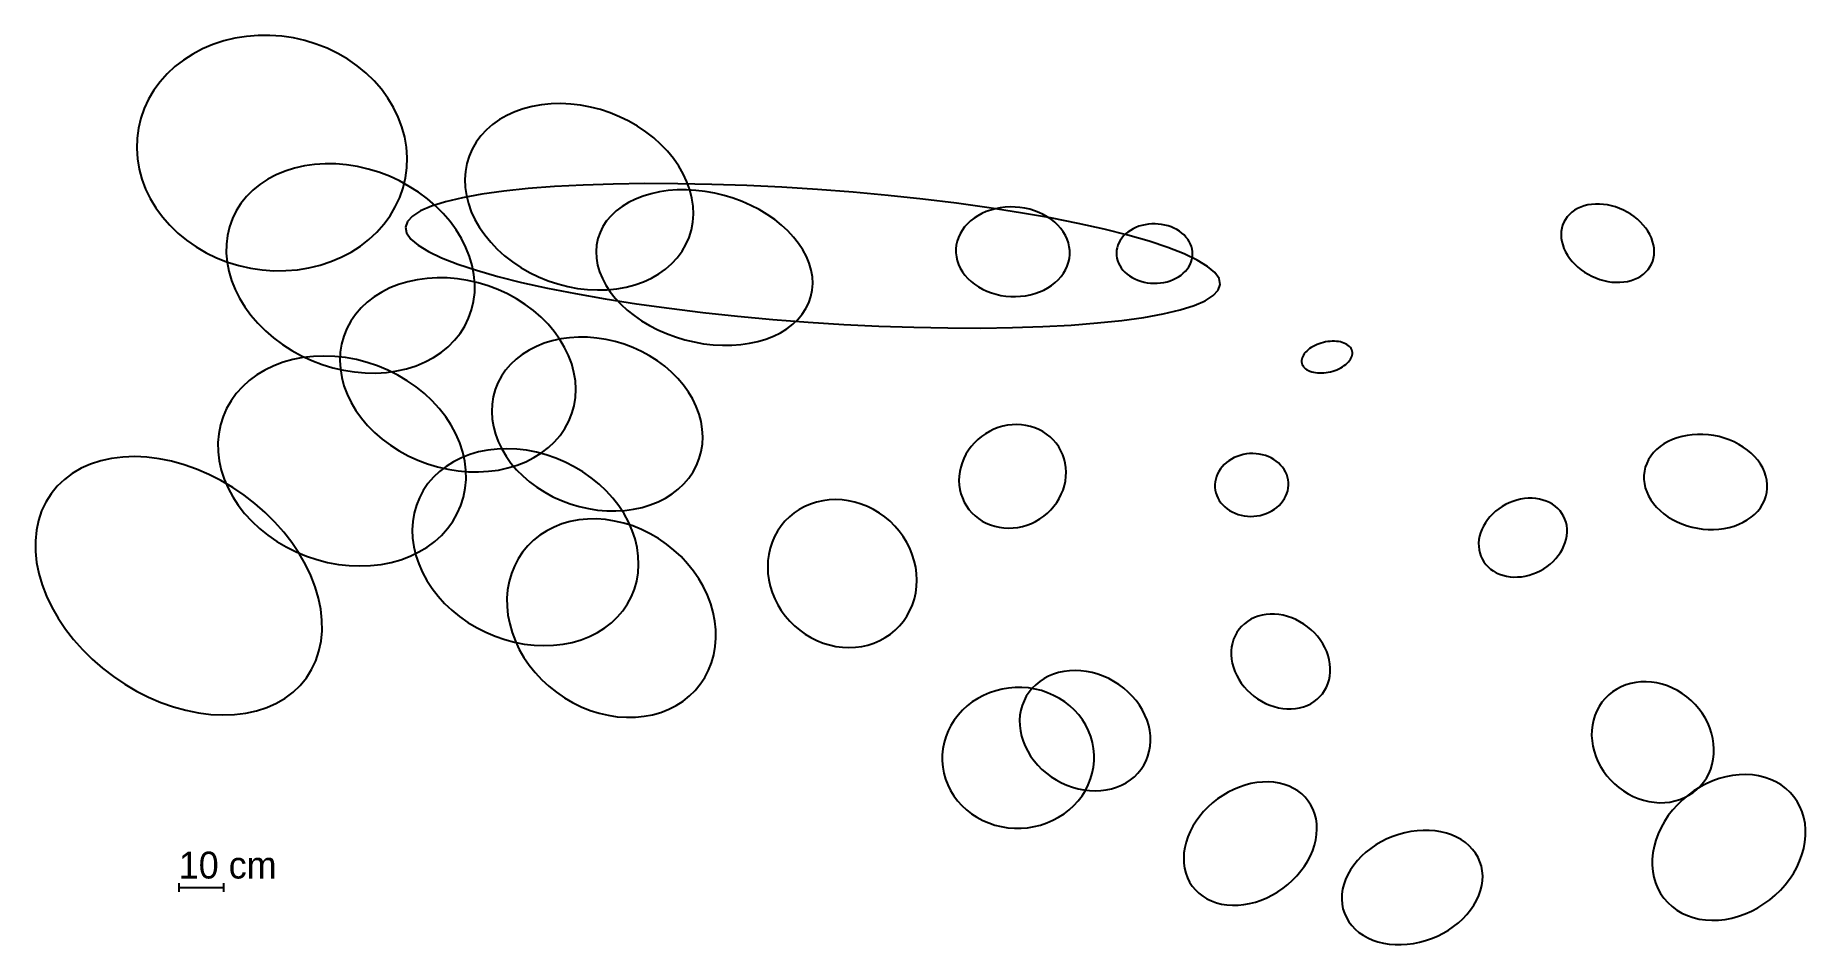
# Model space of a CAD drawing. Header units: metres. Extents: x -15408 to 24106, y -294024 to -273723.
import ezdxf

# ---------------------------------------------------------------- set-up
doc = ezdxf.new("R2010")
doc.units = ezdxf.units.M

msp = doc.modelspace()

# ---------------------------------------------------------------- texts
at = {"layer": 'LAYER'}
msp.add_text('10 cm', height=600, dxfattribs=at).set_placement((-12208.54, -292548.7))

# ---------------------------------------------------------------- linework, layer by layer
at = {"layer": 'LAYER'}
for p, q in [((-10952.88, -273786.1), (-11202.76, -273846.59)), ((-10696.73, -273745.11), (-10952.88, -273786.1)), ((-10436.24, -273723.95), (-10696.73, -273745.11)), ((-10173.41, -273722.77), (-10436.24, -273723.95)), ((-9910.24, -273741.59), (-10173.41, -273722.77)), ((-9648.72, -273780.25), (-9910.24, -273741.59)), ((-9390.85, -273838.47), (-9648.72, -273780.25)), ((-11896.04, -274139.82), (-12102.48, -274272.33)), ((-11676.14, -274024.13), (-11896.04, -274139.82)), ((-11444.46, -273926.14), (-11676.14, -274024.13)), ((-11202.76, -273846.59), (-11444.46, -273926.14)), ((-9138.59, -273915.8), (-9390.85, -273838.47)), ((-8893.86, -274011.66), (-9138.59, -273915.8)), ((-8658.52, -274125.31), (-8893.86, -274011.66)), ((-8434.37, -274255.89), (-8658.52, -274125.31)), ((-12468.83, -274583.65), (-12625.94, -274760.09)), ((-12293.89, -274420.65), (-12468.83, -274583.65)), ((-12102.48, -274272.33), (-12293.89, -274420.65)), ((-8223.1, -274402.4), (-8434.37, -274255.89)), ((-8026.34, -274563.74), (-8223.1, -274402.4)), ((-7845.57, -274738.66), (-8026.34, -274563.74)), ((-12764.05, -274948.64), (-12882.09, -275147.84)), ((-12625.94, -274760.09), (-12764.05, -274948.64)), ((-7682.17, -274925.85), (-7845.57, -274738.66)), ((-7537.38, -275123.88), (-7682.17, -274925.85)), ((-12979.18, -275356.19), (-13054.56, -275572.1)), ((-12882.09, -275147.84), (-12979.18, -275356.19)), ((-7412.31, -275331.23), (-7537.38, -275123.88)), ((-7307.91, -275546.34), (-7412.31, -275331.23)), ((-4516.68, -275359.89), (-4705.83, -275427.03)), ((-4318.05, -275307.7), (-4516.68, -275359.89)), ((-4111.45, -275270.88), (-4318.05, -275307.7)), ((-3898.46, -275249.7), (-4111.45, -275270.88)), ((-3680.69, -275244.32), (-3898.46, -275249.7)), ((-3459.79, -275254.78), (-3680.69, -275244.32)), ((-3237.46, -275281.01), (-3459.79, -275254.78)), ((-3015.39, -275322.8), (-3237.46, -275281.01)), ((-2795.26, -275379.83), (-3015.39, -275322.8)), ((-2578.75, -275451.67), (-2795.26, -275379.83)), ((-13107.67, -275793.93), (-13138.11, -276020)), ((-13054.56, -275572.1), (-13107.67, -275793.93)), ((-7224.97, -275767.56), (-7307.91, -275546.34)), ((-7164.13, -275993.21), (-7224.97, -275767.56)), ((-5202.41, -275712.59), (-5340.12, -275833.4)), ((-5050, -275604.06), (-5202.41, -275712.59)), ((-4884.05, -275508.63), (-5050, -275604.06)), ((-4705.83, -275427.03), (-4884.05, -275508.63)), ((-2367.5, -275537.78), (-2578.75, -275451.67)), ((-2163.13, -275637.5), (-2367.5, -275537.78)), ((-1967.19, -275750.07), (-2163.13, -275637.5)), ((-1781.18, -275874.63), (-1967.19, -275750.07)), ((-13138.11, -276020), (-13145.64, -276248.57)), ((-7125.84, -276221.58), (-7164.13, -275993.21)), ((-5567.36, -276108.1), (-5655.16, -276259.89)), ((-5462.08, -275965.57), (-5567.36, -276108.1)), ((-5340.12, -275833.4), (-5462.08, -275965.57)), ((-1606.5, -276010.24), (-1781.18, -275874.63)), ((-1444.48, -276155.86), (-1606.5, -276010.24)), ((-1296.37, -276310.39), (-1444.48, -276155.86)), ((-13145.64, -276248.57), (-13130.2, -276477.91)), ((-13130.2, -276477.91), (-13091.91, -276706.27)), ((-8940.95, -276588.64), (-9175.57, -276603.22)), ((-8702.01, -276591.84), (-8940.95, -276588.64)), ((-8460.57, -276612.8), (-8702.01, -276591.84)), ((-7110.4, -276450.92), (-7125.84, -276221.58)), ((-7117.93, -276679.49), (-7110.4, -276450.92)), ((-5775.8, -276586.6), (-5807.72, -276759.03)), ((-5724.82, -276419.8), (-5775.8, -276586.6)), ((-5655.16, -276259.89), (-5724.82, -276419.8)), ((-1163.28, -276472.64), (-1296.37, -276310.39)), ((-1046.24, -276641.39), (-1163.28, -276472.64)), ((-13091.91, -276706.27), (-13031.06, -276931.92)), ((-13031.06, -276931.92), (-12948.12, -277153.15)), ((-10223.29, -276934.32), (-10396.58, -277048.64)), ((-10035.92, -276835.15), (-10223.29, -276934.32)), ((-9835.9, -276751.88), (-10035.92, -276835.15)), ((-9624.75, -276685.16), (-9835.9, -276751.88)), ((-9404.08, -276635.48), (-9624.75, -276685.16)), ((-9175.57, -276603.22), (-9404.08, -276635.48)), ((-8218.47, -276651.36), (-8460.57, -276612.8)), ((-7977.56, -276707.22), (-8218.47, -276651.36)), ((-7739.65, -276779.96), (-7977.56, -276707.22)), ((-7506.57, -276869.02), (-7739.65, -276779.96)), ((-7280.09, -276973.74), (-7506.57, -276869.02)), ((-7061.93, -277093.3), (-7280.09, -276973.74)), ((-7201.47, -277127.38), (-7148.36, -276905.55)), ((-7148.36, -276905.55), (-7117.93, -276679.49)), ((-7148.36, -276905.55), (-7148.36, -276905.55)), ((-5807.72, -276759.03), (-5820.33, -276935.77)), ((-5820.33, -276935.77), (-5813.54, -277115.49)), ((-946.12, -276815.35), (-1046.24, -276641.39)), ((-863.7, -276993.19), (-946.12, -276815.35)), ((-799.59, -277173.57), (-863.7, -276993.19)), ((-12948.12, -277153.15), (-12843.72, -277368.25)), ((-12843.72, -277368.25), (-12718.65, -277575.61)), ((-10695.77, -277319.15), (-10819.39, -277473.28)), ((-10554.47, -277177.25), (-10695.77, -277319.15)), ((-10396.58, -277048.64), (-10554.47, -277177.25)), ((-7373.94, -277551.65), (-7276.86, -277343.3)), ((-7276.86, -277343.3), (-7201.47, -277127.38)), ((-6853.75, -277226.81), (-7061.93, -277093.3)), ((-6657.14, -277373.24), (-6853.75, -277226.81)), ((-6473.59, -277531.48), (-6657.14, -277373.24)), ((-5876.95, -277348.84), (-6251.34, -277437.56)), ((-5443.03, -277269.99), (-5876.95, -277348.84)), ((-5813.54, -277115.49), (-5787.4, -277296.8)), ((-5787.4, -277296.8), (-5742.1, -277478.34)), ((-4952.87, -277201.59), (-5443.03, -277269.99)), ((-4410.2, -277144.17), (-4952.87, -277201.59)), ((-3819.16, -277098.16), (-4410.2, -277144.17)), ((-3184.25, -277063.93), (-3819.16, -277098.16)), ((-2510.28, -277041.71), (-3184.25, -277063.93)), ((-1802.4, -277031.69), (-2510.28, -277041.71)), ((-2013.35, -277376.21), (-2169.93, -277453.42)), ((-1845.04, -277310.64), (-2013.35, -277376.21)), ((-1666.3, -277257.23), (-1845.04, -277310.64)), ((-1065.99, -277033.95), (-1802.4, -277031.69)), ((-1478.48, -277216.37), (-1666.3, -277257.23)), ((-1283.01, -277188.37), (-1478.48, -277216.37)), ((-1081.38, -277173.46), (-1283.01, -277188.37)), ((-875.12, -277171.74), (-1081.38, -277173.46)), ((-306.66, -277048.45), (-1065.99, -277033.95)), ((-665.8, -277183.22), (-875.12, -277171.74)), ((-754.3, -277355.11), (-799.59, -277173.57)), ((-728.15, -277536.43), (-754.3, -277355.11)), ((-455.01, -277207.82), (-665.8, -277183.22)), ((-244.37, -277245.36), (-455.01, -277207.82)), ((469.82, -277075.1), (-306.66, -277048.45)), ((-35.47, -277295.54), (-244.37, -277245.36)), ((170.1, -277357.98), (-35.47, -277295.54)), ((370.77, -277432.22), (170.1, -277357.98)), ((1257.53, -277113.69), (469.82, -277075.1)), ((2050.48, -277163.93), (1257.53, -277113.69)), ((2842.64, -277225.43), (2050.48, -277163.93)), ((3627.98, -277297.73), (2842.64, -277225.43)), ((4400.52, -277380.28), (3627.98, -277297.73)), ((5154.38, -277472.44), (4400.52, -277380.28)), ((-12718.65, -277575.61), (-12573.87, -277773.63)), ((-12573.87, -277773.63), (-12410.47, -277960.82)), ((-10924.4, -277638.46), (-11009.99, -277813.43)), ((-10819.39, -277473.28), (-10924.4, -277638.46)), ((-7630.09, -277939.39), (-7491.99, -277750.85)), ((-7491.99, -277750.85), (-7373.94, -277551.65)), ((-6991.16, -277755.74), (-7103.73, -277876.47)), ((-6810.57, -277641.78), (-6991.16, -277755.74)), ((-6563.33, -277535.45), (-6810.57, -277641.78)), ((-6251.34, -277437.56), (-6563.33, -277535.45)), ((-6304.5, -277700.33), (-6473.59, -277531.48)), ((-6151.15, -277878.5), (-6304.5, -277700.33)), ((-5742.1, -277478.34), (-5678, -277658.72)), ((-5678, -277658.72), (-5595.58, -277836.56)), ((-2557.94, -277748.68), (-2656.74, -277865.8)), ((-2443.26, -277640.37), (-2557.94, -277748.68)), ((-2313.6, -277541.7), (-2443.26, -277640.37)), ((-2169.93, -277453.42), (-2313.6, -277541.7)), ((-733.97, -277892.88), (-721.36, -277716.14)), ((-721.36, -277716.14), (-728.15, -277536.43)), ((565.02, -277517.67), (370.77, -277432.22)), ((751.36, -277613.7), (565.02, -277517.67)), ((928.38, -277719.57), (751.36, -277613.7)), ((1094.74, -277834.48), (928.38, -277719.57)), ((5883.82, -277573.53), (5154.38, -277472.44)), ((5631.08, -277748.9), (5546.45, -277803.79)), ((5721.64, -277700.13), (5631.08, -277748.9)), ((5817.45, -277657.86), (5721.64, -277700.13)), ((5917.78, -277622.42), (5817.45, -277657.86)), ((6583.29, -277682.75), (5883.82, -277573.53)), ((6021.85, -277594.06), (5917.78, -277622.42)), ((6128.89, -277573.01), (6021.85, -277594.06)), ((6238.07, -277559.42), (6128.89, -277573.01)), ((6348.57, -277553.4), (6238.07, -277559.42)), ((6459.54, -277555), (6348.57, -277553.4)), ((6570.15, -277564.2), (6459.54, -277555)), ((6679.53, -277580.94), (6570.15, -277564.2)), ((7247.47, -277799.3), (6583.29, -277682.75)), ((6786.88, -277605.08), (6679.53, -277580.94)), ((6891.36, -277636.44), (6786.88, -277605.08)), ((6992.19, -277674.78), (6891.36, -277636.44)), ((7088.59, -277719.82), (6992.19, -277674.78)), ((7179.83, -277771.2), (7088.59, -277719.82)), ((7265.22, -277828.54), (7179.83, -277771.2)), ((18786.48, -277773.65), (18744.81, -277832.19)), ((18835.01, -277719.58), (18786.48, -277773.65)), ((18890.04, -277670.41), (18835.01, -277719.58)), ((18951.14, -277626.51), (18890.04, -277670.41)), ((19017.86, -277588.2), (18951.14, -277626.51)), ((19089.68, -277555.78), (19017.86, -277588.2)), ((19166.06, -277529.51), (19089.68, -277555.78)), ((19246.42, -277509.57), (19166.06, -277529.51)), ((19330.14, -277496.12), (19246.42, -277509.57)), ((19416.59, -277489.27), (19330.14, -277496.12)), ((19505.1, -277489.06), (19416.59, -277489.27)), ((19595.02, -277495.49), (19505.1, -277489.06)), ((19685.64, -277508.53), (19595.02, -277495.49)), ((19776.29, -277528.06), (19685.64, -277508.53)), ((19866.27, -277553.94), (19776.29, -277528.06)), ((19954.89, -277585.97), (19866.27, -277553.94)), ((20041.49, -277623.91), (19954.89, -277585.97)), ((20125.41, -277667.48), (20041.49, -277623.91)), ((20205.99, -277716.33), (20125.41, -277667.48)), ((20282.64, -277770.09), (20205.99, -277716.33)), ((20354.77, -277828.37), (20282.64, -277770.09)), ((-12410.47, -277960.82), (-12229.7, -278135.75)), ((-12229.7, -278135.75), (-12032.93, -278297.09)), ((-11075.52, -277996.86), (-11120.49, -278187.35)), ((-11009.99, -277813.43), (-11075.52, -277996.86)), ((-7962.14, -278278.84), (-7787.21, -278115.83)), ((-7787.21, -278115.83), (-7630.09, -277939.39)), ((-7103.73, -277876.47), (-7147.43, -278003.03)), ((-7147.43, -278003.03), (-7121.92, -278134.47)), ((-7121.92, -278134.47), (-7027.4, -278269.79)), ((-6014.73, -278064.63), (-6151.15, -277878.5)), ((-5896.25, -278257.32), (-6014.73, -278064.63)), ((-5595.58, -277836.56), (-5495.46, -278010.52)), ((-5495.46, -278010.52), (-5378.41, -278179.27)), ((-5378.41, -278179.27), (-5245.33, -278341.52)), ((-2803.88, -278122.87), (-2851.1, -278260.85)), ((-2738.94, -277990.85), (-2803.88, -278122.87)), ((-2656.74, -277865.8), (-2738.94, -277990.85)), ((-816.87, -278232.12), (-765.89, -278065.31)), ((-765.89, -278065.31), (-733.97, -277892.88)), ((1249.16, -277957.56), (1094.74, -277834.48)), ((1390.47, -278087.85), (1249.16, -277957.56)), ((1517.6, -278224.38), (1390.47, -278087.85)), ((5233.03, -278154.1), (5195.63, -278235.59)), ((5279.39, -278075.65), (5233.03, -278154.1)), ((5334.36, -278000.84), (5279.39, -278075.65)), ((5397.53, -277930.25), (5334.36, -278000.84)), ((5468.4, -277864.39), (5397.53, -277930.25)), ((5546.45, -277803.79), (5468.4, -277864.39)), ((7871.31, -277922.27), (7247.47, -277799.3)), ((7344.11, -277891.41), (7265.22, -277828.54)), ((7415.9, -277959.31), (7344.11, -277891.41)), ((7480.04, -278031.74), (7415.9, -277959.31)), ((7536.04, -278108.15), (7480.04, -278031.74)), ((7583.47, -278187.95), (7536.04, -278108.15)), ((8450.05, -278050.74), (7871.31, -277922.27)), ((8979.29, -278183.72), (8450.05, -278050.74)), ((8928.07, -278155.66), (8882.06, -278200.79)), ((8978.97, -278113.88), (8928.07, -278155.66)), ((9034.39, -278075.74), (8978.97, -278113.88)), ((9093.9, -278041.56), (9034.39, -278075.74)), ((9157.05, -278011.58), (9093.9, -278041.56)), ((9223.35, -277986.03), (9157.05, -278011.58)), ((9292.31, -277965.11), (9223.35, -277986.03)), ((9363.4, -277948.97), (9292.31, -277965.11)), ((9436.07, -277937.75), (9363.4, -277948.97)), ((9509.78, -277931.52), (9436.07, -277937.75)), ((9583.96, -277930.34), (9509.78, -277931.52)), ((9658.05, -277934.2), (9583.96, -277930.34)), ((9731.49, -277943.09), (9658.05, -277934.2)), ((9803.71, -277956.93), (9731.49, -277943.09)), ((9874.17, -277975.63), (9803.71, -277956.93)), ((9942.32, -277999.02), (9874.17, -277975.63)), ((10007.66, -278026.95), (9942.32, -277999.02)), ((10069.69, -278059.2), (10007.66, -278026.95)), ((10127.92, -278095.51), (10069.69, -278059.2)), ((10181.92, -278135.62), (10127.92, -278095.51)), ((10231.29, -278179.22), (10181.92, -278135.62)), ((10275.63, -278225.98), (10231.29, -278179.22)), ((18652.3, -278101.83), (18648.59, -278175.53)), ((18648.59, -278175.53), (18652.8, -278250.66)), ((18663.89, -278030.1), (18652.3, -278101.83)), ((18683.28, -277960.91), (18663.89, -278030.1)), ((18710.32, -277894.77), (18683.28, -277960.91)), ((18744.81, -277832.19), (18710.32, -277894.77)), ((20421.83, -277890.71), (20354.77, -277828.37)), ((20483.31, -277956.63), (20421.83, -277890.71)), ((20538.73, -278025.65), (20483.31, -277956.63)), ((20587.69, -278097.23), (20538.73, -278025.65)), ((20629.8, -278170.82), (20587.69, -278097.23)), ((20664.76, -278245.88), (20629.8, -278170.82)), ((-12032.93, -278297.09), (-11821.67, -278443.6)), ((-11821.67, -278443.6), (-11597.51, -278574.18)), ((-11597.51, -278574.18), (-11362.18, -278687.83)), ((-11144.55, -278383.46), (-11147.52, -278583.7)), ((-11120.49, -278187.35), (-11144.55, -278383.46)), ((-8579.9, -278675.36), (-8360, -278559.67)), ((-8360, -278559.67), (-8153.56, -278427.16)), ((-8153.56, -278427.16), (-7962.14, -278278.84)), ((-7027.4, -278269.79), (-6864.58, -278407.96)), ((-6864.58, -278407.96), (-6634.71, -278547.93)), ((-6634.71, -278547.93), (-6339.53, -278688.62)), ((-5796.63, -278455.08), (-5896.25, -278257.32)), ((-5716.61, -278656.43), (-5796.63, -278455.08)), ((-5245.33, -278341.52), (-5097.21, -278496.05)), ((-5097.21, -278496.05), (-4935.2, -278641.67)), ((-2880.21, -278403.76), (-2891.01, -278550.49)), ((-2891.01, -278550.49), (-2883.41, -278699.93)), ((-2851.1, -278260.85), (-2880.21, -278403.76)), ((-1079.62, -278686.34), (-974.34, -278543.81)), ((-974.34, -278543.81), (-886.53, -278392.02)), ((-886.53, -278392.02), (-816.87, -278232.12)), ((-816.87, -278232.12), (-816.87, -278232.12)), ((1629.58, -278366.11), (1517.6, -278224.38)), ((1725.55, -278511.95), (1629.58, -278366.11)), ((1804.78, -278660.8), (1725.55, -278511.95)), ((5148.8, -278405.21), (5139.72, -278492.04)), ((5139.72, -278492.04), (5140.31, -278579.34)), ((5167.48, -278319.51), (5148.8, -278405.21)), ((5195.63, -278235.59), (5167.48, -278319.51)), ((7621.99, -278270.53), (7583.47, -278187.95)), ((7651.28, -278355.28), (7621.99, -278270.53)), ((7671.14, -278441.53), (7651.28, -278355.28)), ((7681.4, -278528.64), (7671.14, -278441.53)), ((7681.99, -278615.95), (7681.4, -278528.64)), ((8725.63, -278520.93), (8721.35, -278578.73)), ((8736.35, -278463.7), (8725.63, -278520.93)), ((8753.44, -278407.45), (8736.35, -278463.7)), ((8776.75, -278352.63), (8753.44, -278407.45)), ((8806.11, -278299.65), (8776.75, -278352.63)), ((8841.31, -278248.9), (8806.11, -278299.65)), ((8882.06, -278200.79), (8841.31, -278248.9)), ((9455.01, -278320.21), (8979.29, -278183.72)), ((9873.58, -278459.16), (9455.01, -278320.21)), ((10231.81, -278599.52), (9873.58, -278459.16)), ((10314.62, -278275.54), (10275.63, -278225.98)), ((10347.95, -278327.52), (10314.62, -278275.54)), ((10375.38, -278381.53), (10347.95, -278327.52)), ((10396.7, -278437.16), (10375.38, -278381.53)), ((10411.74, -278493.98), (10396.7, -278437.16)), ((10420.39, -278551.57), (10411.74, -278493.98)), ((10422.58, -278609.48), (10420.39, -278551.57)), ((18652.8, -278250.66), (18664.89, -278326.63)), ((18664.89, -278326.63), (18684.77, -278402.88)), ((18684.77, -278402.88), (18712.29, -278478.82)), ((18712.29, -278478.82), (18747.25, -278553.88)), ((18747.25, -278553.88), (18789.36, -278627.47)), ((20692.28, -278321.82), (20664.76, -278245.88)), ((20712.16, -278398.06), (20692.28, -278321.82)), ((20724.25, -278474.04), (20712.16, -278398.06)), ((20728.46, -278549.17), (20724.25, -278474.04)), ((20724.75, -278622.87), (20728.46, -278549.17)), ((-11362.18, -278687.83), (-11117.45, -278783.69)), ((-11147.52, -278583.7), (-11129.38, -278786.53)), ((-11129.38, -278786.53), (-11090.26, -278990.41)), ((-11117.45, -278783.69), (-10865.19, -278861.02)), ((-10865.19, -278861.02), (-10607.32, -278919.24)), ((-10607.32, -278919.24), (-10345.8, -278957.9)), ((-10345.8, -278957.9), (-10082.62, -278976.72)), ((-9819.79, -278975.54), (-9559.31, -278954.38)), ((-9559.31, -278954.38), (-9303.15, -278913.39)), ((-9303.15, -278913.39), (-9053.28, -278852.89)), ((-9053.28, -278852.89), (-8811.58, -278773.35)), ((-8811.58, -278773.35), (-8579.9, -278675.36)), ((-6339.53, -278688.62), (-5981.29, -278828.98)), ((-5981.29, -278828.98), (-5562.72, -278967.93)), ((-5656.82, -278859.82), (-5716.61, -278656.43)), ((-5617.71, -279063.7), (-5656.82, -278859.82)), ((-5562.72, -278967.93), (-5087.01, -279104.42)), ((-4935.2, -278641.67), (-4760.52, -278777.28)), ((-4760.52, -278777.28), (-4574.5, -278901.84)), ((-4574.5, -278901.84), (-4378.56, -279014.41)), ((-2883.41, -278699.93), (-2857.46, -278850.96)), ((-2857.46, -278850.96), (-2813.37, -279002.4)), ((-1491.69, -279047.85), (-1339.28, -278939.32)), ((-1339.28, -278939.32), (-1201.58, -278818.51)), ((-1201.58, -278818.51), (-1079.62, -278686.34)), ((1866.68, -278811.52), (1804.78, -278660.8)), ((1910.77, -278962.97), (1866.68, -278811.52)), ((1936.71, -279113.99), (1910.77, -278962.97)), ((5140.31, -278579.34), (5150.57, -278666.45)), ((5150.57, -278666.45), (5170.43, -278752.71)), ((5170.43, -278752.71), (5199.72, -278837.45)), ((5199.72, -278837.45), (5238.24, -278920.04)), ((5238.24, -278920.04), (5285.67, -278999.83)), ((7542.32, -279032.33), (7588.68, -278953.88)), ((7588.68, -278953.88), (7626.08, -278872.39)), ((7626.08, -278872.39), (7654.23, -278788.48)), ((7654.23, -278788.48), (7672.91, -278702.78)), ((7672.91, -278702.78), (7681.99, -278615.95)), ((7681.99, -278615.95), (7681.99, -278615.95)), ((8721.35, -278578.73), (8723.54, -278636.63)), ((8723.54, -278636.63), (8732.19, -278694.22)), ((8732.19, -278694.22), (8747.23, -278751.04)), ((8747.23, -278751.04), (8768.54, -278806.67)), ((8768.54, -278806.67), (8795.97, -278860.69)), ((8795.97, -278860.69), (8829.31, -278912.67)), ((8829.31, -278912.67), (8868.3, -278962.23)), ((8868.3, -278962.23), (8912.64, -279008.98)), ((10526.99, -278740.22), (10231.81, -278599.52)), ((10261.86, -278987.42), (10302.62, -278939.3)), ((10302.62, -278939.3), (10337.81, -278888.56)), ((10337.81, -278888.56), (10367.18, -278835.57)), ((10367.18, -278835.57), (10390.49, -278780.75)), ((10390.49, -278780.75), (10407.57, -278724.51)), ((10407.57, -278724.51), (10418.3, -278667.27)), ((10418.3, -278667.27), (10422.58, -278609.48)), ((10422.58, -278609.48), (10422.58, -278609.48)), ((10756.86, -278880.18), (10526.99, -278740.22)), ((10919.68, -279018.35), (10756.86, -278880.18)), ((18789.36, -278627.47), (18838.32, -278699.05)), ((18838.32, -278699.05), (18893.74, -278768.06)), ((18893.74, -278768.06), (18955.22, -278833.99)), ((18955.22, -278833.99), (19022.28, -278896.33)), ((19022.28, -278896.33), (19094.41, -278954.6)), ((19094.41, -278954.6), (19171.06, -279008.37)), ((20542.04, -279005.11), (20590.57, -278951.05)), ((20590.57, -278951.05), (20632.24, -278892.5)), ((20632.24, -278892.5), (20666.73, -278829.92)), ((20666.73, -278829.92), (20693.77, -278763.79)), ((20666.73, -278829.92), (20666.73, -278829.92)), ((20693.77, -278763.79), (20713.16, -278694.59)), ((20713.16, -278694.59), (20724.75, -278622.87)), ((-11090.26, -278990.41), (-11030.47, -279193.8)), ((-11030.47, -279193.8), (-10950.46, -279395.14)), ((-10082.62, -278976.72), (-9819.79, -278975.54)), ((-7493.85, -279362.18), (-7675.8, -279453.75)), ((-7300.37, -279285.37), (-7493.85, -279362.18)), ((-7096.83, -279223.91), (-7300.37, -279285.37)), ((-6884.77, -279178.28), (-7096.83, -279223.91)), ((-6665.82, -279148.81), (-6884.77, -279178.28)), ((-6441.64, -279135.73), (-6665.82, -279148.81)), ((-6213.92, -279139.15), (-6441.64, -279135.73)), ((-5984.42, -279159.03), (-6213.92, -279139.15)), ((-5754.87, -279195.22), (-5984.42, -279159.03)), ((-5527.02, -279247.45), (-5754.87, -279195.22)), ((-5599.57, -279266.53), (-5617.71, -279063.7)), ((-5602.54, -279466.77), (-5599.57, -279266.53)), ((-5302.6, -279315.32), (-5527.02, -279247.45)), ((-5083.32, -279398.31), (-5302.6, -279315.32)), ((-5087.01, -279104.42), (-4557.77, -279237.4)), ((-4557.77, -279237.4), (-3979.02, -279365.87)), ((-4378.56, -279014.41), (-4174.19, -279114.13)), ((-4174.19, -279114.13), (-3962.95, -279200.24)), ((-3979.02, -279365.87), (-3355.19, -279488.84)), ((-3962.95, -279200.24), (-3746.44, -279272.08)), ((-3746.44, -279272.08), (-3526.31, -279329.12)), ((-3526.31, -279329.12), (-3304.23, -279370.9)), ((-2813.37, -279002.4), (-2751.47, -279153.13)), ((-2751.47, -279153.13), (-2672.24, -279301.97)), ((-2672.24, -279301.97), (-2576.27, -279447.82)), ((-2430.24, -279381.03), (-2223.64, -279344.21)), ((-2223.64, -279344.21), (-2025.01, -279292.02)), ((-2025.01, -279292.02), (-1835.87, -279224.88)), ((-1835.87, -279224.88), (-1657.64, -279143.28)), ((-1657.64, -279143.28), (-1491.69, -279047.85)), ((1933.52, -279410.17), (1944.32, -279263.44)), ((1944.32, -279263.44), (1936.71, -279113.99)), ((5285.67, -278999.83), (5341.67, -279076.24)), ((5341.67, -279076.24), (5405.81, -279148.67)), ((5405.81, -279148.67), (5477.6, -279216.58)), ((5477.6, -279216.58), (5556.48, -279279.44)), ((5556.48, -279279.44), (5641.88, -279336.78)), ((5641.88, -279336.78), (5733.12, -279388.17)), ((7100.07, -279407.85), (7190.63, -279359.09)), ((7190.63, -279359.09), (7275.26, -279304.19)), ((7275.26, -279304.19), (7353.31, -279243.59)), ((7353.31, -279243.59), (7424.18, -279177.74)), ((7424.18, -279177.74), (7487.35, -279107.14)), ((7487.35, -279107.14), (7542.32, -279032.33)), ((8912.64, -279008.98), (8962, -279052.58)), ((8962, -279052.58), (9016.01, -279092.69)), ((9016.01, -279092.69), (9074.24, -279129.01)), ((9074.24, -279129.01), (9136.26, -279161.25)), ((9136.26, -279161.25), (9201.6, -279189.18)), ((9201.6, -279189.18), (9269.76, -279212.58)), ((9269.76, -279212.58), (9340.22, -279231.27)), ((9340.22, -279231.27), (9412.44, -279245.11)), ((9412.44, -279245.11), (9485.87, -279254)), ((9485.87, -279254), (9559.96, -279257.87)), ((9559.96, -279257.87), (9634.15, -279256.68)), ((9634.15, -279256.68), (9707.85, -279250.45)), ((9707.85, -279250.45), (9780.53, -279239.23)), ((9780.53, -279239.23), (9851.62, -279223.1)), ((9851.62, -279223.1), (9920.57, -279202.18)), ((9920.57, -279202.18), (9986.88, -279176.63)), ((9986.88, -279176.63), (10050.03, -279146.65)), ((10050.03, -279146.65), (10109.54, -279112.46)), ((10109.54, -279112.46), (10164.95, -279074.33)), ((10164.95, -279074.33), (10215.86, -279032.54)), ((10215.86, -279032.54), (10261.86, -278987.42)), ((11014.2, -279153.67), (10919.68, -279018.35)), ((10996.02, -279411.68), (11039.71, -279285.11)), ((11039.71, -279285.11), (11014.2, -279153.67)), ((11039.71, -279285.11), (11039.71, -279285.11)), ((19171.06, -279008.37), (19251.64, -279057.22)), ((19251.64, -279057.22), (19335.56, -279100.78)), ((19335.56, -279100.78), (19422.16, -279138.73)), ((19422.16, -279138.73), (19510.78, -279170.76)), ((19510.78, -279170.76), (19600.76, -279196.64)), ((19600.76, -279196.64), (19691.41, -279216.17)), ((19691.41, -279216.17), (19782.03, -279229.2)), ((19782.03, -279229.2), (19871.95, -279235.64)), ((19871.95, -279235.64), (19960.47, -279235.43)), ((19960.47, -279235.43), (20046.91, -279228.57)), ((20046.91, -279228.57), (20130.63, -279215.13)), ((20130.63, -279215.13), (20210.99, -279195.19)), ((20210.99, -279195.19), (20287.37, -279168.91)), ((20287.37, -279168.91), (20359.19, -279136.5)), ((20359.19, -279136.5), (20425.91, -279098.19)), ((20425.91, -279098.19), (20487.01, -279054.29)), ((20487.01, -279054.29), (20542.04, -279005.11)), ((-10950.46, -279395.14), (-10850.84, -279592.91)), ((-10850.84, -279592.91), (-10732.36, -279785.59)), ((-7999.65, -279678.31), (-8139.08, -279809.58)), ((-7844.82, -279559.4), (-7999.65, -279678.31)), ((-7675.8, -279453.75), (-7844.82, -279559.4)), ((-5671.56, -279853.37), (-5626.6, -279662.88)), ((-5626.6, -279662.88), (-5602.54, -279466.77)), ((-4870.86, -279495.8), (-5083.32, -279398.31)), ((-4666.83, -279607.04), (-4870.86, -279495.8)), ((-4472.77, -279731.18), (-4666.83, -279607.04)), ((-4290.18, -279867.28), (-4472.77, -279731.18)), ((-3355.19, -279488.84), (-2691.01, -279605.39)), ((-3304.23, -279370.9), (-3081.9, -279397.13)), ((-3081.9, -279397.13), (-2861.01, -279407.59)), ((-2861.01, -279407.59), (-2643.24, -279402.21)), ((-2691.01, -279605.39), (-1991.53, -279714.62)), ((-2643.24, -279402.21), (-2430.24, -279381.03)), ((-2576.27, -279447.82), (-2464.29, -279589.54)), ((-2464.29, -279589.54), (-2337.17, -279726.07)), ((-2337.17, -279726.07), (-2195.85, -279856.37)), ((-1991.53, -279714.62), (-1262.09, -279815.7)), ((1792.24, -279823.08), (1857.19, -279691.06)), ((1857.19, -279691.06), (1904.4, -279553.07)), ((1904.4, -279553.07), (1933.52, -279410.17)), ((1904.4, -279553.07), (1904.4, -279553.07)), ((5733.12, -279388.17), (5829.52, -279433.2)), ((5829.52, -279433.2), (5930.35, -279471.55)), ((5930.35, -279471.55), (6034.83, -279502.91)), ((6034.83, -279502.91), (6142.17, -279527.05)), ((6142.17, -279527.05), (6251.56, -279543.78)), ((6251.56, -279543.78), (6362.17, -279552.98)), ((6362.17, -279552.98), (6473.14, -279554.58)), ((6473.14, -279554.58), (6583.64, -279548.56)), ((6583.64, -279548.56), (6692.82, -279534.98)), ((6692.82, -279534.98), (6799.86, -279513.93)), ((6799.86, -279513.93), (6903.93, -279485.57)), ((6903.93, -279485.57), (7004.26, -279450.12)), ((7004.26, -279450.12), (7100.07, -279407.85)), ((10143.62, -279850.59), (10455.62, -279752.69)), ((10455.62, -279752.69), (10702.85, -279646.36)), ((10702.85, -279646.36), (10883.44, -279532.4)), ((10883.44, -279532.4), (10996.02, -279411.68)), ((-10732.36, -279785.59), (-10595.93, -279971.73)), ((-10595.93, -279971.73), (-10442.59, -280149.9)), ((-10442.59, -280149.9), (-10273.5, -280318.75)), ((-8367.69, -280105.13), (-8455.12, -280267.15)), ((-8262.08, -279952.22), (-8367.69, -280105.13)), ((-8139.08, -279809.58), (-8262.08, -279952.22)), ((-5822.69, -280211.77), (-5737.09, -280036.8)), ((-5737.09, -280036.8), (-5671.56, -279853.37)), ((-5737.09, -280036.8), (-5737.09, -280036.8)), ((-4120.43, -280014.3), (-4290.18, -279867.28)), ((-3964.82, -280171.13), (-4120.43, -280014.3)), ((-2195.85, -279856.37), (-2041.43, -279979.44)), ((-2041.43, -279979.44), (-1875.08, -280094.35)), ((-1875.08, -280094.35), (-1698.05, -280200.22)), ((-1262.09, -279815.7), (-508.23, -279907.86)), ((-508.23, -279907.86), (264.3, -279990.41)), ((264.3, -279990.41), (1049.64, -280062.71)), ((1049.64, -280062.71), (1841.8, -280124.21)), ((1496.57, -280173.55), (1611.25, -280065.25)), ((1611.25, -280065.25), (1710.05, -279948.12)), ((1710.05, -279948.12), (1792.24, -279823.08)), ((1841.8, -280124.21), (2634.75, -280174.45)), ((7711.45, -280189.98), (8302.49, -280143.97)), ((8302.49, -280143.97), (8845.15, -280086.55)), ((8845.15, -280086.55), (9335.31, -280018.15)), ((9335.31, -280018.15), (9769.24, -279939.3)), ((9769.24, -279939.3), (10143.62, -279850.59)), ((-10273.5, -280318.75), (-10089.95, -280476.99)), ((-10089.95, -280476.99), (-9893.34, -280623.42)), ((-8523.69, -280437.06), (-8572.9, -280613.55)), ((-8455.12, -280267.15), (-8523.69, -280437.06)), ((-6192.61, -280672.98), (-6051.32, -280531.08)), ((-6051.32, -280531.08), (-5927.7, -280376.95)), ((-5927.7, -280376.95), (-5822.69, -280211.77)), ((-3870.36, -280542.19), (-4052.31, -280597.73)), ((-3824.54, -280336.57), (-3964.82, -280171.13)), ((-3680.77, -280500.8), (-3870.36, -280542.19)), ((-3700.65, -280509.36), (-3824.54, -280336.57)), ((-3594.09, -280688.19), (-3700.65, -280509.36)), ((-3484.99, -280473.87), (-3680.77, -280500.8)), ((-3284.51, -280461.61), (-3484.99, -280473.87)), ((-3080.85, -280464.12), (-3284.51, -280461.61)), ((-2875.57, -280481.37), (-3080.85, -280464.12)), ((-2670.22, -280513.23), (-2875.57, -280481.37)), ((-2466.38, -280559.46), (-2670.22, -280513.23)), ((-1698.05, -280200.22), (-1511.71, -280296.25)), ((-1511.71, -280296.25), (-1317.46, -280381.71)), ((-1317.46, -280381.71), (-1116.79, -280455.94)), ((-1116.79, -280455.94), (-911.22, -280518.39)), ((-911.22, -280518.39), (-702.32, -280568.57)), ((719.61, -280556.7), (898.35, -280503.28)), ((898.35, -280503.28), (1066.66, -280437.72)), ((1066.66, -280437.72), (1223.24, -280360.5)), ((1223.24, -280360.5), (1366.91, -280272.22)), ((1366.91, -280272.22), (1496.57, -280173.55)), ((2634.75, -280174.45), (3422.47, -280213.04)), ((3422.47, -280213.04), (4198.95, -280239.69)), ((4198.95, -280239.69), (4958.28, -280254.2)), ((4958.28, -280254.2), (5694.69, -280256.45)), ((5694.69, -280256.45), (6402.57, -280246.43)), ((6402.57, -280246.43), (7076.53, -280224.22)), ((7076.53, -280224.22), (7711.45, -280189.98)), ((-9893.34, -280623.42), (-9685.16, -280756.93)), ((-9685.16, -280756.93), (-9467, -280876.49)), ((-9436.33, -280917.39), (-9662.23, -280961.39)), ((-9467, -280876.49), (-9240.52, -280981.21)), ((-9203.8, -280890.96), (-9436.33, -280917.39)), ((-8966.4, -280882.3), (-9203.8, -280890.96)), ((-8725.95, -280891.48), (-8966.4, -280882.3)), ((-8484.27, -280918.44), (-8725.95, -280891.48)), ((-8602.36, -280795.29), (-8611.85, -280980.88)), ((-8572.9, -280613.55), (-8602.36, -280795.29)), ((-8243.2, -280962.95), (-8484.27, -280918.44)), ((-6711.17, -281015.08), (-6523.8, -280915.91)), ((-6523.8, -280915.91), (-6350.51, -280801.59)), ((-6350.51, -280801.59), (-6192.61, -280672.98)), ((-4538.88, -280844.52), (-4677.18, -280951.41)), ((-4387.85, -280749.48), (-4538.88, -280844.52)), ((-4225.25, -280667), (-4387.85, -280749.48)), ((-4052.31, -280597.73), (-4225.25, -280667)), ((-3505.67, -280871.69), (-3594.09, -280688.19)), ((-3436.08, -281058.47), (-3505.67, -280871.69)), ((-2265.58, -280619.71), (-2466.38, -280559.46)), ((-2069.36, -280693.53), (-2265.58, -280619.71)), ((-1879.22, -280780.34), (-2069.36, -280693.53)), ((-1696.59, -280879.48), (-1879.22, -280780.34)), ((-1522.88, -280990.22), (-1696.59, -280879.48)), ((-702.32, -280568.57), (-491.68, -280606.1)), ((-491.68, -280606.1), (-280.89, -280630.7)), ((-280.89, -280630.7), (-71.58, -280642.19)), ((-71.58, -280642.19), (134.68, -280640.47)), ((134.68, -280640.47), (336.32, -280625.55)), ((336.32, -280625.55), (531.79, -280597.56)), ((531.79, -280597.56), (719.61, -280556.7)), ((12867.71, -280921.38), (12859.53, -280952.18)), ((12880.1, -280890.46), (12867.71, -280921.38)), ((12896.62, -280859.66), (12880.1, -280890.46)), ((12917.14, -280829.22), (12896.62, -280859.66)), ((12941.51, -280799.37), (12917.14, -280829.22)), ((12969.54, -280770.33), (12941.51, -280799.37)), ((13001.01, -280742.33), (12969.54, -280770.33)), ((13035.69, -280715.58), (13001.01, -280742.33)), ((13073.31, -280690.28), (13035.69, -280715.58)), ((13113.59, -280666.62), (13073.31, -280690.28)), ((13156.22, -280644.79), (13113.59, -280666.62)), ((13200.88, -280624.95), (13156.22, -280644.79)), ((13247.22, -280607.25), (13200.88, -280624.95)), ((13294.9, -280591.83), (13247.22, -280607.25)), ((13343.54, -280578.8), (13294.9, -280591.83)), ((13392.79, -280568.26), (13343.54, -280578.8)), ((13442.26, -280560.3), (13392.79, -280568.26)), ((13491.58, -280554.97), (13442.26, -280560.3)), ((13540.37, -280552.32), (13491.58, -280554.97)), ((13588.27, -280552.36), (13540.37, -280552.32)), ((13634.9, -280555.1), (13588.27, -280552.36)), ((13679.92, -280560.51), (13634.9, -280555.1)), ((13722.98, -280568.55), (13679.92, -280560.51)), ((13763.74, -280579.16), (13722.98, -280568.55)), ((13801.92, -280592.26), (13763.74, -280579.16)), ((13837.2, -280607.76), (13801.92, -280592.26)), ((13869.32, -280625.52), (13837.2, -280607.76)), ((13898.05, -280645.43), (13869.32, -280625.52)), ((13923.15, -280667.32), (13898.05, -280645.43)), ((13944.44, -280691.03), (13923.15, -280667.32)), ((13961.77, -280716.38), (13944.44, -280691.03)), ((13948.18, -280953.12), (13964.7, -280922.32)), ((13974.98, -280743.17), (13961.77, -280716.38)), ((13964.7, -280922.32), (13977.09, -280891.41)), ((13983.99, -280771.21), (13974.98, -280743.17)), ((13977.09, -280891.41), (13985.26, -280860.6)), ((13988.73, -280800.28), (13983.99, -280771.21)), ((13985.26, -280860.6), (13989.15, -280830.15)), ((13989.15, -280830.15), (13988.73, -280800.28)), ((-10466.14, -281304.47), (-10634.55, -281428.74)), ((-10283.27, -281194.82), (-10466.14, -281304.47)), ((-10087.32, -281100.64), (-10283.27, -281194.82)), ((-9879.78, -281022.63), (-10087.32, -281100.64)), ((-9662.23, -280961.39), (-9879.78, -281022.63)), ((-9240.52, -280981.21), (-9007.44, -281070.27)), ((-9007.44, -281070.27), (-8769.53, -281143.01)), ((-8769.53, -281143.01), (-8528.61, -281198.87)), ((-8611.85, -280980.88), (-8601.29, -281168.93)), ((-8601.29, -281168.93), (-8570.78, -281357.99)), ((-8528.61, -281198.87), (-8286.51, -281237.43)), ((-8286.51, -281237.43), (-8045.08, -281258.39)), ((-8004.58, -281024.69), (-8243.2, -280962.95)), ((-8045.08, -281258.39), (-7806.14, -281261.59)), ((-7770.22, -281103.19), (-8004.58, -281024.69)), ((-7806.14, -281261.59), (-7571.52, -281247.01)), ((-7541.91, -281197.84), (-7770.22, -281103.19)), ((-7571.52, -281247.01), (-7343.01, -281214.75)), ((-7321.39, -281307.94), (-7541.91, -281197.84)), ((-7343.01, -281214.75), (-7122.34, -281165.07)), ((-7110.33, -281432.63), (-7321.39, -281307.94)), ((-7122.34, -281165.07), (-6911.19, -281098.35)), ((-6911.19, -281098.35), (-6711.17, -281015.08)), ((-5005.77, -281334.64), (-5083.74, -281479.99)), ((-4911.52, -281197.41), (-5005.77, -281334.64)), ((-4801.71, -281069.34), (-4911.52, -281197.41)), ((-4677.18, -280951.41), (-4801.71, -281069.34)), ((-3385.83, -281247.11), (-3436.08, -281058.47)), ((-3355.32, -281436.17), (-3385.83, -281247.11)), ((-1359.39, -281111.69), (-1522.88, -280990.22)), ((-1207.38, -281242.98), (-1359.39, -281111.69)), ((-1068.01, -281383.08), (-1207.38, -281242.98)), ((12859.53, -280952.18), (12855.65, -280982.63)), ((12855.65, -280982.63), (12856.07, -281012.51)), ((12856.07, -281012.51), (12860.81, -281041.57)), ((12860.81, -281041.57), (12860.81, -281041.57)), ((12860.81, -281041.57), (12869.82, -281069.61)), ((12869.82, -281069.61), (12883.03, -281096.4)), ((12883.03, -281096.4), (12900.35, -281121.75)), ((12900.35, -281121.75), (12921.65, -281145.46)), ((12921.65, -281145.46), (12946.75, -281167.35)), ((12946.75, -281167.35), (12975.47, -281187.26)), ((12975.47, -281187.26), (13007.6, -281205.02)), ((13007.6, -281205.02), (13042.88, -281220.52)), ((13042.88, -281220.52), (13081.05, -281233.62)), ((13081.05, -281233.62), (13121.82, -281244.23)), ((13121.82, -281244.23), (13164.88, -281252.28)), ((13164.88, -281252.28), (13209.89, -281257.69)), ((13209.89, -281257.69), (13256.53, -281260.42)), ((13256.53, -281260.42), (13304.42, -281260.46)), ((13304.42, -281260.46), (13353.22, -281257.81)), ((13353.22, -281257.81), (13402.54, -281252.48)), ((13402.54, -281252.48), (13452.01, -281244.52)), ((13452.01, -281244.52), (13501.25, -281233.98)), ((13501.25, -281233.98), (13549.9, -281220.96)), ((13549.9, -281220.96), (13597.58, -281205.53)), ((13597.58, -281205.53), (13643.92, -281187.83)), ((13643.92, -281187.83), (13688.57, -281167.99)), ((13688.57, -281167.99), (13731.2, -281146.16)), ((13731.2, -281146.16), (13771.48, -281122.5)), ((13771.48, -281122.5), (13809.11, -281097.2)), ((13809.11, -281097.2), (13843.79, -281070.45)), ((13843.79, -281070.45), (13875.26, -281042.45)), ((13875.26, -281042.45), (13903.29, -281013.41)), ((13903.29, -281013.41), (13927.66, -280983.56)), ((13927.66, -280983.56), (13948.18, -280953.12)), ((-10922.94, -281717.28), (-11040.73, -281879.35)), ((-10787.2, -281566.7), (-10922.94, -281717.28)), ((-10634.55, -281428.74), (-10787.2, -281566.7)), ((-8570.78, -281357.99), (-8520.53, -281546.63)), ((-8520.53, -281546.63), (-8450.93, -281733.41)), ((-8450.93, -281733.41), (-8362.52, -281916.91)), ((-6910.34, -281570.97), (-7110.33, -281432.63)), ((-6722.94, -281721.91), (-6910.34, -281570.97)), ((-6549.55, -281884.3), (-6722.94, -281721.91)), ((-5144.85, -281632.35), (-5188.62, -281790.57)), ((-5083.74, -281479.99), (-5144.85, -281632.35)), ((-3344.76, -281624.22), (-3355.32, -281436.17)), ((-3354.25, -281809.81), (-3344.76, -281624.22)), ((-942.32, -281530.93), (-1068.01, -281383.08)), ((-831.29, -281685.41), (-942.32, -281530.93)), ((-735.75, -281845.34), (-831.29, -281685.41)), ((-11139.67, -282051.67), (-11219.02, -282232.93)), ((-11040.73, -281879.35), (-11139.67, -282051.67)), ((-8362.52, -281916.91), (-8255.96, -282095.74)), ((-8255.96, -282095.74), (-8132.07, -282268.53)), ((-6391.51, -282056.9), (-6549.55, -281884.3)), ((-6250, -282238.4), (-6391.51, -282056.9)), ((-5214.72, -281953.43), (-5222.96, -282119.71)), ((-5222.96, -282119.71), (-5213.27, -282288.13)), ((-5188.62, -281790.57), (-5214.72, -281953.43)), ((-3432.91, -282168.04), (-3383.71, -281991.55)), ((-3383.71, -281991.55), (-3354.25, -281809.81)), ((-656.44, -282009.51), (-735.75, -281845.34)), ((-593.95, -282176.65), (-656.44, -282009.51)), ((-11278.17, -282421.75), (-11316.67, -282616.69)), ((-11219.02, -282232.93), (-11278.17, -282421.75)), ((-8132.07, -282268.53), (-7991.78, -282433.97)), ((-7991.78, -282433.97), (-7836.18, -282590.8)), ((-6126.11, -282427.42), (-6250, -282238.4)), ((-6020.78, -282622.52), (-6126.11, -282427.42)), ((-5213.27, -282288.13), (-5185.73, -282457.41)), ((-5185.73, -282457.41), (-5140.54, -282626.26)), ((-3694.53, -282652.88), (-3588.92, -282499.97)), ((-3588.92, -282499.97), (-3501.49, -282337.95)), ((-3501.49, -282337.95), (-3432.91, -282168.04)), ((-3432.91, -282168.04), (-3432.91, -282168.04)), ((-548.76, -282345.51), (-593.95, -282176.65)), ((-521.21, -282514.79), (-548.76, -282345.51)), ((-511.52, -282683.21), (-521.21, -282514.79)), ((5984.94, -282518.26), (5888.93, -282564.37)), ((6084.15, -282480.14), (5984.94, -282518.26)), ((6185.8, -282450.31), (6084.15, -282480.14)), ((6289.1, -282428.99), (6185.8, -282450.31)), ((6393.29, -282416.35), (6289.1, -282428.99)), ((6497.56, -282412.47), (6393.29, -282416.35)), ((6601.11, -282417.4), (6497.56, -282412.47)), ((6703.17, -282431.09), (6601.11, -282417.4)), ((6802.96, -282453.43), (6703.17, -282431.09)), ((6899.71, -282484.27), (6802.96, -282453.43)), ((6992.69, -282523.36), (6899.71, -282484.27)), ((7081.19, -282570.4), (6992.69, -282523.36)), ((-11316.67, -282616.69), (-11334.23, -282816.27)), ((-11334.23, -282816.27), (-11330.71, -283018.97)), ((-7836.18, -282590.8), (-7666.43, -282737.82)), ((-7666.43, -282737.82), (-7483.83, -282873.92)), ((-7483.83, -282873.92), (-7289.78, -282998.06)), ((-5934.81, -282822.22), (-6020.78, -282622.52)), ((-5868.86, -283024.99), (-5934.81, -282822.22)), ((-5140.54, -282626.26), (-5078.05, -282793.41)), ((-5078.05, -282793.41), (-4998.73, -282957.57)), ((-3956.96, -282926.79), (-3817.52, -282795.52)), ((-3817.52, -282795.52), (-3694.53, -282652.88)), ((-545.86, -283012.35), (-519.76, -282849.48)), ((-519.76, -282849.48), (-511.52, -282683.21)), ((5481.13, -282900.59), (5418.39, -282985.39)), ((5550.91, -282820.89), (5481.13, -282900.59)), ((5627.18, -282746.87), (5550.91, -282820.89)), ((5709.36, -282679.11), (5627.18, -282746.87)), ((5796.83, -282618.12), (5709.36, -282679.11)), ((5888.93, -282564.37), (5796.83, -282618.12)), ((7164.54, -282625.04), (7081.19, -282570.4)), ((7242.11, -282686.87), (7164.54, -282625.04)), ((7313.3, -282755.4), (7242.11, -282686.87)), ((7377.57, -282830.13), (7313.3, -282755.4)), ((7434.43, -282910.48), (7377.57, -282830.13)), ((7483.45, -282995.83), (7434.43, -282910.48)), ((20858.66, -282903.64), (20781.32, -282968.71)), ((20943.74, -282844.57), (20858.66, -282903.64)), ((21035.9, -282791.96), (20943.74, -282844.57)), ((21134.45, -282746.21), (21035.9, -282791.96)), ((21238.62, -282707.67), (21134.45, -282746.21)), ((21347.64, -282676.63), (21238.62, -282707.67)), ((21460.67, -282653.32), (21347.64, -282676.63)), ((21576.84, -282637.92), (21460.67, -282653.32)), ((21695.29, -282630.56), (21576.84, -282637.92)), ((21815.09, -282631.28), (21695.29, -282630.56)), ((21935.35, -282640.08), (21815.09, -282631.28)), ((22055.15, -282656.9), (21935.35, -282640.08)), ((22173.57, -282681.6), (22055.15, -282656.9)), ((22289.72, -282714), (22173.57, -282681.6)), ((22402.71, -282753.85), (22289.72, -282714)), ((22511.68, -282800.85), (22402.71, -282753.85)), ((22615.8, -282854.64), (22511.68, -282800.85)), ((22714.27, -282914.81), (22615.8, -282854.64)), ((22806.36, -282980.9), (22714.27, -282914.81)), ((-14174.82, -283294.68), (-14387.55, -283389.15)), ((-13947.12, -283220.9), (-14174.82, -283294.68)), ((-13706.19, -283168.36), (-13947.12, -283220.9)), ((-13453.86, -283137.46), (-13706.19, -283168.36)), ((-13192.06, -283128.44), (-13453.86, -283137.46)), ((-12922.76, -283141.37), (-13192.06, -283128.44)), ((-12648.04, -283176.14), (-12922.76, -283141.37)), ((-12369.96, -283232.51), (-12648.04, -283176.14)), ((-12090.66, -283310.02), (-12369.96, -283232.51)), ((-11812.26, -283408.11), (-12090.66, -283310.02)), ((-11330.71, -283018.97), (-11306.13, -283223.25)), ((-11306.13, -283223.25), (-11260.7, -283427.55)), ((-7289.78, -282998.06), (-7085.75, -283109.3)), ((-7085.75, -283109.3), (-6873.28, -283206.79)), ((-6873.28, -283206.79), (-6654.01, -283289.78)), ((-6654.01, -283289.78), (-6429.59, -283357.65)), ((-6074.72, -283242.44), (-6238.71, -283345)), ((-5898.52, -283154.39), (-6074.72, -283242.44)), ((-5711.44, -283081.53), (-5898.52, -283154.39)), ((-5823.42, -283229.29), (-5868.86, -283024.99)), ((-5798.85, -283433.57), (-5823.42, -283229.29)), ((-5514.91, -283024.4), (-5711.44, -283081.53)), ((-5310.42, -282983.45), (-5514.91, -283024.4)), ((-5099.54, -282958.99), (-5310.42, -282983.45)), ((-4883.86, -282951.19), (-5099.54, -282958.99)), ((-4998.73, -282957.57), (-4903.19, -283117.5)), ((-4903.19, -283117.5), (-4792.16, -283271.98)), ((-4665.03, -282960.13), (-4883.86, -282951.19)), ((-4792.16, -283271.98), (-4666.48, -283419.83)), ((-4444.71, -282985.73), (-4665.03, -282960.13)), ((-4656.24, -283319.73), (-4462.76, -283242.92)), ((-4462.76, -283242.92), (-4280.81, -283151.35)), ((-4224.58, -283027.8), (-4444.71, -282985.73)), ((-4280.81, -283151.35), (-4111.78, -283045.7)), ((-4006.32, -283086.02), (-4224.58, -283027.8)), ((-4111.78, -283045.7), (-3956.96, -282926.79)), ((-3791.58, -283159.94), (-4006.32, -283086.02)), ((-3582, -283249.01), (-3791.58, -283159.94)), ((-3379.18, -283352.54), (-3582, -283249.01)), ((-650.74, -283322.93), (-589.64, -283170.56)), ((-589.64, -283170.56), (-545.86, -283012.35)), ((-589.64, -283170.56), (-589.64, -283170.56)), ((5276.78, -283263.65), (5246.33, -283362.02)), ((5315.82, -283167.61), (5276.78, -283263.65)), ((5363.14, -283074.62), (5315.82, -283167.61)), ((5418.39, -282985.39), (5363.14, -283074.62)), ((7524.26, -283085.55), (7483.45, -282995.83)), ((7556.55, -283178.94), (7524.26, -283085.55)), ((7580.06, -283275.3), (7556.55, -283178.94)), ((7594.63, -283373.9), (7580.06, -283275.3)), ((11129.9, -283304.63), (11084.51, -283352.75)), ((11179.95, -283259.97), (11129.9, -283304.63)), ((11234.28, -283219.12), (11179.95, -283259.97)), ((11292.48, -283182.4), (11234.28, -283219.12)), ((11354.1, -283150.07), (11292.48, -283182.4)), ((11418.68, -283122.39), (11354.1, -283150.07)), ((11485.72, -283099.57), (11418.68, -283122.39)), ((11554.71, -283081.78), (11485.72, -283099.57)), ((11625.14, -283069.16), (11554.71, -283081.78)), ((11696.45, -283061.8), (11625.14, -283069.16)), ((11768.12, -283059.76), (11696.45, -283061.8)), ((11839.58, -283063.05), (11768.12, -283059.76)), ((11910.31, -283071.65), (11839.58, -283063.05)), ((11979.77, -283085.49), (11910.31, -283071.65)), ((12047.41, -283104.48), (11979.77, -283085.49)), ((12112.74, -283128.45), (12047.41, -283104.48)), ((12175.24, -283157.24), (12112.74, -283128.45)), ((12234.45, -283190.62), (12175.24, -283157.24)), ((12289.92, -283228.34), (12234.45, -283190.62)), ((12341.22, -283270.11), (12289.92, -283228.34)), ((12387.96, -283315.61), (12341.22, -283270.11)), ((12429.79, -283364.5), (12387.96, -283315.61)), ((20560.05, -283278.57), (20528.87, -283365.48)), ((20601.24, -283194.82), (20560.05, -283278.57)), ((20652.11, -283114.86), (20601.24, -283194.82)), ((20712.29, -283039.3), (20652.11, -283114.86)), ((20781.32, -282968.71), (20712.29, -283039.3)), ((22891.36, -283052.41), (22806.36, -282980.9)), ((22968.61, -283128.8), (22891.36, -283052.41)), ((23037.55, -283209.49), (22968.61, -283128.8)), ((23097.63, -283293.85), (23037.55, -283209.49)), ((23148.4, -283381.25), (23097.63, -283293.85)), ((-14761.78, -283637.11), (-14920.42, -283788.71)), ((-14583.71, -283503.58), (-14761.78, -283637.11)), ((-14387.55, -283389.15), (-14583.71, -283503.58)), ((-11536.87, -283526.01), (-11812.26, -283408.11)), ((-11266.6, -283662.83), (-11536.87, -283526.01)), ((-11003.49, -283817.54), (-11266.6, -283662.83)), ((-11260.7, -283427.55), (-11194.75, -283630.32)), ((-11194.75, -283630.32), (-11108.78, -283830.02)), ((-6525.14, -283590.44), (-6645.41, -283731.45)), ((-6389.23, -283461.3), (-6525.14, -283590.44)), ((-6429.59, -283357.65), (-6201.74, -283409.88)), ((-6238.71, -283345), (-6389.23, -283461.3)), ((-6201.74, -283409.88), (-5972.19, -283446.07)), ((-5972.19, -283446.07), (-5742.68, -283465.95)), ((-5812.89, -283835.85), (-5795.33, -283636.27)), ((-5795.33, -283636.27), (-5798.85, -283433.57)), ((-5742.68, -283465.95), (-5514.97, -283469.36)), ((-5514.97, -283469.36), (-5290.79, -283456.29)), ((-5290.79, -283456.29), (-5071.83, -283426.82)), ((-5071.83, -283426.82), (-4859.78, -283381.18)), ((-4859.78, -283381.18), (-4656.24, -283319.73)), ((-4666.48, -283419.83), (-4527.1, -283559.94)), ((-4527.1, -283559.94), (-4375.09, -283691.23)), ((-4375.09, -283691.23), (-4211.61, -283812.7)), ((-3184.65, -283469.75), (-3379.18, -283352.54)), ((-2999.91, -283599.74), (-3184.65, -283469.75)), ((-2826.35, -283741.52), (-2999.91, -283599.74)), ((-932.77, -283733.57), (-822.97, -283605.51)), ((-822.97, -283605.51), (-728.72, -283468.28)), ((-728.72, -283468.28), (-650.74, -283322.93)), ((5212.01, -283562.71), (5208.42, -283663.51)), ((5208.42, -283663.51), (5213.93, -283763.59)), ((5224.68, -283461.96), (5212.01, -283562.71)), ((5246.33, -283362.02), (5224.68, -283461.96)), ((7562.24, -283775.47), (7583.88, -283675.53)), ((7583.88, -283675.53), (7596.55, -283574.77)), ((7600.14, -283473.98), (7594.63, -283373.9)), ((7596.55, -283574.77), (7600.14, -283473.98)), ((10926.63, -283692.4), (10921.27, -283753.46)), ((10938.21, -283631.86), (10926.63, -283692.4)), ((10955.9, -283572.31), (10938.21, -283631.86)), ((10979.58, -283514.18), (10955.9, -283572.31)), ((11009.07, -283457.93), (10979.58, -283514.18)), ((11044.13, -283403.98), (11009.07, -283457.93)), ((11084.51, -283352.75), (11044.13, -283403.98)), ((12466.39, -283416.4), (12429.79, -283364.5)), ((12497.48, -283470.92), (12466.39, -283416.4)), ((12522.82, -283527.65), (12497.48, -283470.92)), ((12542.22, -283586.15), (12522.82, -283527.65)), ((12555.54, -283645.98), (12542.22, -283586.15)), ((12562.66, -283706.68), (12555.54, -283645.98)), ((12563.55, -283767.8), (12562.66, -283706.68)), ((20497.39, -283546.1), (20497.34, -283638.43)), ((20497.34, -283638.43), (20507.76, -283731.18)), ((20507.93, -283454.88), (20497.39, -283546.1)), ((20528.87, -283365.48), (20507.93, -283454.88)), ((23189.47, -283471.03), (23148.4, -283381.25)), ((23220.54, -283562.49), (23189.47, -283471.03)), ((23241.37, -283654.95), (23220.54, -283562.49)), ((23251.79, -283747.7), (23241.37, -283654.95)), ((-15058.43, -283957.23), (-15174.74, -284141.4)), ((-14920.42, -283788.71), (-15058.43, -283957.23)), ((-11108.78, -283830.02), (-11003.45, -284025.12)), ((-10749.55, -283988.94), (-11003.49, -283817.54)), ((-11003.45, -284025.12), (-10879.56, -284214.14)), ((-10506.72, -284175.75), (-10749.55, -283988.94)), ((-6835.48, -284044.7), (-6903.84, -284214.55)), ((-6749.12, -283883.26), (-6835.48, -284044.7)), ((-6645.41, -283731.45), (-6749.12, -283883.26)), ((-5910.54, -284219.61), (-5851.39, -284030.79)), ((-5851.39, -284030.79), (-5812.89, -283835.85)), ((-4211.61, -283812.7), (-4037.89, -283923.43)), ((-4037.89, -283923.43), (-3855.27, -284022.58)), ((-3855.27, -284022.58), (-3665.12, -284109.39)), ((-2665.29, -283894.03), (-2826.35, -283741.52)), ((-2517.97, -284056.08), (-2665.29, -283894.03)), ((-2385.5, -284226.46), (-2517.97, -284056.08)), ((-1509.24, -284135.91), (-1346.64, -284053.44)), ((-1346.64, -284053.44), (-1195.61, -283958.39)), ((-1195.61, -283958.39), (-1057.3, -283851.5)), ((-1057.3, -283851.5), (-932.77, -283733.57)), ((2308.3, -284093.92), (2166.6, -284112.58)), ((2452.24, -284087.78), (2308.3, -284093.92)), ((2597.33, -284094.21), (2452.24, -284087.78)), ((2742.45, -284113.15), (2597.33, -284094.21)), ((5213.93, -283763.59), (5228.5, -283862.18)), ((5228.5, -283862.18), (5252.02, -283958.54)), ((5252.02, -283958.54), (5284.3, -284051.94)), ((5284.3, -284051.94), (5325.11, -284141.65)), ((7390.18, -284152.1), (7445.42, -284062.87)), ((7445.42, -284062.87), (7492.74, -283969.88)), ((7492.74, -283969.88), (7531.78, -283873.83)), ((7531.78, -283873.83), (7562.24, -283775.47)), ((10921.27, -283753.46), (10922.15, -283814.57)), ((10922.15, -283814.57), (10922.15, -283814.57)), ((10922.15, -283814.57), (10929.28, -283875.27)), ((10929.28, -283875.27), (10942.59, -283935.1)), ((10942.59, -283935.1), (10962, -283993.6)), ((10962, -283993.6), (10987.34, -284050.33)), ((10987.34, -284050.33), (11018.43, -284104.85)), ((11018.43, -284104.85), (11055.03, -284156.76)), ((12440.68, -284117.27), (12475.75, -284063.32)), ((12475.75, -284063.32), (12505.24, -284007.07)), ((12505.24, -284007.07), (12528.92, -283948.95)), ((12528.92, -283948.95), (12546.61, -283889.39)), ((12546.61, -283889.39), (12558.18, -283828.85)), ((12558.18, -283828.85), (12563.55, -283767.8)), ((17657.33, -284100.37), (17572.59, -284127.01)), ((17743.12, -284080.11), (17657.33, -284100.37)), ((17829.32, -284066.37), (17743.12, -284080.11)), ((17915.27, -284059.26), (17829.32, -284066.37)), ((18000.31, -284058.83), (17915.27, -284059.26)), ((18083.8, -284065.1), (18000.31, -284058.83)), ((18165.1, -284078), (18083.8, -284065.1)), ((18243.6, -284097.44), (18165.1, -284078)), ((18318.68, -284123.27), (18243.6, -284097.44)), ((20507.76, -283731.18), (20528.59, -283823.64)), ((20528.59, -283823.64), (20559.66, -283915.1)), ((20559.66, -283915.1), (20600.73, -284004.88)), ((20600.73, -284004.88), (20651.5, -284092.28)), ((20651.5, -284092.28), (20711.58, -284176.64)), ((23147.89, -284191.31), (23189.08, -284107.55)), ((23189.08, -284107.55), (23220.26, -284020.65)), ((23220.26, -284020.65), (23241.2, -283931.24)), ((23241.2, -283931.24), (23251.74, -283840.03)), ((23241.2, -283931.24), (23241.2, -283931.24)), ((23251.74, -283840.03), (23251.79, -283747.7)), ((-15268.48, -284339.8), (-15338.93, -284550.93)), ((-15174.74, -284141.4), (-15268.48, -284339.8)), ((-10879.56, -284214.14), (-10738.05, -284395.64)), ((-10738.05, -284395.64), (-10580.01, -284568.24)), ((-10276.84, -284376.53), (-10506.72, -284175.75)), ((-10061.66, -284589.77), (-10276.84, -284376.53)), ((-6953.67, -284391.52), (-6984.59, -284574.26)), ((-6903.84, -284214.55), (-6953.67, -284391.52)), ((-6088.83, -284573.19), (-5989.89, -284400.87)), ((-5989.89, -284400.87), (-5910.54, -284219.61)), ((-5910.54, -284219.61), (-5910.54, -284219.61)), ((-3665.12, -284109.39), (-3468.9, -284183.2)), ((-3468.9, -284183.2), (-3268.11, -284243.45)), ((-3268.11, -284243.45), (-3064.26, -284289.69)), ((-3064.26, -284289.69), (-2858.92, -284321.55)), ((-2858.92, -284321.55), (-2653.63, -284338.8)), ((-2653.63, -284338.8), (-2449.98, -284341.3)), ((-2449.98, -284341.3), (-2249.49, -284329.05)), ((-2268.89, -284403.87), (-2385.5, -284226.46)), ((-2169.03, -284586.95), (-2268.89, -284403.87)), ((-2249.49, -284329.05), (-2053.71, -284302.12)), ((-2053.71, -284302.12), (-1864.13, -284260.72)), ((-1864.13, -284260.72), (-1682.17, -284205.18)), ((-1682.17, -284205.18), (-1509.24, -284135.91)), ((1421.64, -284473.04), (1323.86, -284570.26)), ((1528.4, -284385.46), (1421.64, -284473.04)), ((1643.35, -284308.18), (1528.4, -284385.46)), ((1765.6, -284241.79), (1643.35, -284308.18)), ((1894.21, -284186.8), (1765.6, -284241.79)), ((2028.22, -284143.62), (1894.21, -284186.8)), ((2166.6, -284112.58), (2028.22, -284143.62)), ((2886.52, -284144.47), (2742.45, -284113.15)), ((3028.42, -284187.93), (2886.52, -284144.47)), ((3167.08, -284243.19), (3028.42, -284187.93)), ((3301.45, -284309.83), (3167.08, -284243.19)), ((3430.5, -284387.35), (3301.45, -284309.83)), ((3553.25, -284475.16), (3430.5, -284387.35)), ((3668.76, -284572.59), (3553.25, -284475.16)), ((5325.11, -284141.65), (5374.13, -284227.01)), ((5374.13, -284227.01), (5374.13, -284227.01)), ((5374.13, -284227.01), (5431, -284307.36)), ((5431, -284307.36), (5495.27, -284382.08)), ((5495.27, -284382.08), (5566.45, -284450.62)), ((5566.45, -284450.62), (5644.02, -284512.44)), ((7011.73, -284519.36), (7099.2, -284458.37)), ((7099.2, -284458.37), (7181.38, -284390.61)), ((7181.38, -284390.61), (7257.65, -284316.6)), ((7257.65, -284316.6), (7327.43, -284236.89)), ((7327.43, -284236.89), (7390.18, -284152.1)), ((11055.03, -284156.76), (11096.86, -284205.65)), ((11096.86, -284205.65), (11143.6, -284251.15)), ((11143.6, -284251.15), (11194.9, -284292.92)), ((11194.9, -284292.92), (11250.36, -284330.64)), ((11250.36, -284330.64), (11309.58, -284364.01)), ((11309.58, -284364.01), (11372.08, -284392.8)), ((11372.08, -284392.8), (11437.41, -284416.78)), ((11437.41, -284416.78), (11505.05, -284435.76)), ((11505.05, -284435.76), (11574.5, -284449.61)), ((11574.5, -284449.61), (11645.23, -284458.21)), ((11645.23, -284458.21), (11716.7, -284461.5)), ((11716.7, -284461.5), (11788.37, -284459.46)), ((11788.37, -284459.46), (11859.68, -284452.09)), ((11859.68, -284452.09), (11930.11, -284439.47)), ((11930.11, -284439.47), (11999.1, -284421.68)), ((11999.1, -284421.68), (12066.14, -284398.86)), ((12066.14, -284398.86), (12130.72, -284371.18)), ((12130.72, -284371.18), (12192.34, -284338.86)), ((12192.34, -284338.86), (12250.54, -284302.13)), ((12250.54, -284302.13), (12304.87, -284261.29)), ((12304.87, -284261.29), (12354.92, -284216.63)), ((12354.92, -284216.63), (12400.3, -284168.5)), ((12400.3, -284168.5), (12440.68, -284117.27)), ((17060.95, -284469.16), (17006.21, -284535.8)), ((17121.29, -284406.08), (17060.95, -284469.16)), ((17186.76, -284347.05), (17121.29, -284406.08)), ((17256.87, -284292.51), (17186.76, -284347.05)), ((17331.09, -284242.88), (17256.87, -284292.51)), ((17408.85, -284198.53), (17331.09, -284242.88)), ((17489.55, -284159.81), (17408.85, -284198.53)), ((17572.59, -284127.01), (17489.55, -284159.81)), ((18389.8, -284155.3), (18318.68, -284123.27)), ((18456.39, -284193.29), (18389.8, -284155.3)), ((18517.96, -284236.94), (18456.39, -284193.29)), ((18574.04, -284285.92), (18517.96, -284236.94)), ((18624.19, -284339.85), (18574.04, -284285.92)), ((18668.05, -284398.34), (18624.19, -284339.85)), ((18705.27, -284460.93), (18668.05, -284398.34)), ((18735.57, -284527.14), (18705.27, -284460.93)), ((20711.58, -284176.64), (20780.52, -284257.33)), ((20780.52, -284257.33), (20857.77, -284333.71)), ((20857.77, -284333.71), (20942.77, -284405.23)), ((20942.77, -284405.23), (21034.86, -284471.32)), ((21034.86, -284471.32), (21133.33, -284531.49)), ((22805.39, -284541.56), (22890.47, -284482.49)), ((22890.47, -284482.49), (22967.81, -284417.42)), ((22967.81, -284417.42), (23036.84, -284346.83)), ((23036.84, -284346.83), (23097.02, -284271.27)), ((23097.02, -284271.27), (23147.89, -284191.31)), ((-15385.56, -284773.18), (-15408.01, -285004.86)), ((-15338.93, -284550.93), (-15385.56, -284773.18)), ((-10580.01, -284568.24), (-10406.62, -284730.63)), ((-10406.62, -284730.63), (-10219.22, -284881.57)), ((-10219.22, -284881.57), (-10019.23, -285019.91)), ((-9862.82, -284813.82), (-10061.66, -284589.77)), ((-9681.83, -285047), (-9862.82, -284813.82)), ((-6984.59, -284574.26), (-6996.37, -284761.37)), ((-6996.37, -284761.37), (-6988.93, -284951.44)), ((-6495.01, -285023.8), (-6342.36, -284885.84)), ((-6342.36, -284885.84), (-6206.62, -284735.26)), ((-6206.62, -284735.26), (-6088.83, -284573.19)), ((-4148.06, -284883.89), (-4290.15, -284996.97)), ((-3993.81, -284784.89), (-4148.06, -284883.89)), ((-3828.57, -284700.73), (-3993.81, -284784.89)), ((-3653.6, -284632.05), (-3828.57, -284700.73)), ((-3470.22, -284579.38), (-3653.6, -284632.05)), ((-3279.85, -284543.11), (-3470.22, -284579.38)), ((-3083.92, -284523.52), (-3279.85, -284543.11)), ((-2883.92, -284520.77), (-3083.92, -284523.52)), ((-2681.39, -284534.86), (-2883.92, -284520.77)), ((-2477.86, -284565.7), (-2681.39, -284534.86)), ((-2274.87, -284613.05), (-2477.86, -284565.7)), ((-2073.98, -284676.55), (-2274.87, -284613.05)), ((-2086.68, -284774.32), (-2169.03, -284586.95)), ((-2022.46, -284964.54), (-2086.68, -284774.32)), ((-1876.71, -284755.71), (-2073.98, -284676.55)), ((-1684.56, -284849.93), (-1876.71, -284755.71)), ((-1499, -284958.51), (-1684.56, -284849.93)), ((1158.16, -284790.57), (1091.51, -284911.98)), ((1235.81, -284676.37), (1158.16, -284790.57)), ((1323.86, -284570.26), (1235.81, -284676.37)), ((3776.17, -284678.89), (3668.76, -284572.59)), ((3874.64, -284793.27), (3776.17, -284678.89)), ((3963.43, -284914.84), (3874.64, -284793.27)), ((5644.02, -284512.44), (5727.37, -284567.09)), ((5727.37, -284567.09), (5815.87, -284614.13)), ((5815.87, -284614.13), (5908.85, -284653.22)), ((5908.85, -284653.22), (6005.6, -284684.05)), ((6005.6, -284684.05), (6105.39, -284706.4)), ((6105.39, -284706.4), (6207.45, -284720.09)), ((6207.45, -284720.09), (6311.01, -284725.01)), ((6311.01, -284725.01), (6415.27, -284721.14)), ((6415.27, -284721.14), (6519.46, -284708.49)), ((6519.46, -284708.49), (6622.76, -284687.17)), ((6622.76, -284687.17), (6724.41, -284657.34)), ((6724.41, -284657.34), (6823.62, -284619.23)), ((6823.62, -284619.23), (6919.63, -284573.12)), ((6919.63, -284573.12), (7011.73, -284519.36)), ((16850.83, -284827.54), (16829.36, -284903.99)), ((16879.5, -284751.93), (16850.83, -284827.54)), ((16915.14, -284677.73), (16879.5, -284751.93)), ((16957.48, -284605.5), (16915.14, -284677.73)), ((17006.21, -284535.8), (16957.48, -284605.5)), ((18758.72, -284596.48), (18735.57, -284527.14)), ((18774.55, -284668.42), (18758.72, -284596.48)), ((18763.05, -284970.95), (18777.16, -284894.24)), ((18782.93, -284742.4), (18774.55, -284668.42)), ((18777.16, -284894.24), (18783.8, -284817.87)), ((18783.8, -284817.87), (18782.93, -284742.4)), ((21133.33, -284531.49), (21237.45, -284585.28)), ((21237.45, -284585.28), (21346.42, -284632.28)), ((21346.42, -284632.28), (21459.41, -284672.13)), ((21459.41, -284672.13), (21575.56, -284704.53)), ((21575.56, -284704.53), (21693.98, -284729.23)), ((21693.98, -284729.23), (21813.78, -284746.05)), ((21813.78, -284746.05), (21934.04, -284754.85)), ((21934.04, -284754.85), (22053.84, -284755.57)), ((22053.84, -284755.57), (22172.29, -284748.21)), ((22172.29, -284748.21), (22288.46, -284732.81)), ((22288.46, -284732.81), (22401.49, -284709.5)), ((22401.49, -284709.5), (22510.51, -284678.46)), ((22510.51, -284678.46), (22614.68, -284639.91)), ((22614.68, -284639.91), (22713.23, -284594.16)), ((22713.23, -284594.16), (22805.39, -284541.56)), ((-15408.01, -285004.86), (-15406.11, -285244.21)), ((-15406.11, -285244.21), (-15379.87, -285489.4)), ((-10019.23, -285019.91), (-9808.17, -285144.6)), ((-9808.17, -285144.6), (-9587.64, -285254.7)), ((-9520.08, -285287.53), (-9681.83, -285047)), ((-9587.64, -285254.7), (-9359.33, -285349.35)), ((-9378.78, -285533.57), (-9520.08, -285287.53)), ((-7042.24, -285351.9), (-6846.29, -285257.72)), ((-6988.93, -284951.44), (-6962.31, -285143.02)), ((-6962.31, -285143.02), (-6916.71, -285334.65)), ((-6846.29, -285257.72), (-6663.41, -285148.07)), ((-6663.41, -285148.07), (-6495.01, -285023.8)), ((-4533.63, -285261.87), (-4633.15, -285411.66)), ((-4419, -285123.29), (-4533.63, -285261.87)), ((-4290.15, -284996.97), (-4419, -285123.29)), ((-1976.87, -285156.16), (-2022.46, -284964.54)), ((-1950.25, -285347.74), (-1976.87, -285156.16)), ((-1321.44, -285080.6), (-1499, -284958.51)), ((-1153.23, -285215.28), (-1321.44, -285080.6)), ((-995.65, -285361.53), (-1153.23, -285215.28)), ((993.13, -285172.73), (962.16, -285310.07)), ((1036.36, -285039.69), (993.13, -285172.73)), ((1091.51, -284911.98), (1036.36, -285039.69)), ((4041.86, -285042.68), (3963.43, -284914.84)), ((4109.34, -285175.82), (4041.86, -285042.68)), ((4165.36, -285313.25), (4109.34, -285175.82)), ((16815.25, -284980.7), (16808.61, -285057.07)), ((16808.61, -285057.07), (16809.48, -285132.54)), ((16809.48, -285132.54), (16817.86, -285206.52)), ((16829.36, -284903.99), (16815.25, -284980.7)), ((16817.86, -285206.52), (16833.69, -285278.46)), ((16833.69, -285278.46), (16856.84, -285347.79)), ((18586.2, -285339.14), (18634.93, -285269.44)), ((18634.93, -285269.44), (18677.27, -285197.21)), ((18677.27, -285197.21), (18712.91, -285123.01)), ((18712.91, -285123.01), (18741.58, -285047.4)), ((18741.58, -285047.4), (18763.05, -284970.95)), ((-15379.87, -285489.4), (-15329.5, -285738.57)), ((-9259.02, -285783.25), (-9378.78, -285533.57)), ((-9359.33, -285349.35), (-9124.98, -285427.85)), ((-9124.98, -285427.85), (-8886.36, -285489.59)), ((-8886.36, -285489.59), (-8645.29, -285534.1)), ((-8645.29, -285534.1), (-8403.61, -285561.06)), ((-8403.61, -285561.06), (-8163.16, -285570.24)), ((-8163.16, -285570.24), (-7925.76, -285561.58)), ((-7925.76, -285561.58), (-7693.23, -285535.15)), ((-7693.23, -285535.15), (-7467.33, -285491.15)), ((-7467.33, -285491.15), (-7249.78, -285429.91)), ((-7249.78, -285429.91), (-7042.24, -285351.9)), ((-6916.71, -285334.65), (-6852.5, -285524.87)), ((-6852.5, -285524.87), (-6770.15, -285712.23)), ((-4716.82, -285571.52), (-4784.01, -285740.24)), ((-4633.15, -285411.66), (-4716.82, -285571.52)), ((-1954.59, -285724.93), (-1942.8, -285537.81)), ((-1942.8, -285537.81), (-1950.25, -285347.74)), ((-849.9, -285518.23), (-995.65, -285361.53)), ((-717.09, -285684.19), (-849.9, -285518.23)), ((-598.23, -285858.15), (-717.09, -285684.19)), ((943.66, -285450.68), (937.79, -285593.48)), ((937.79, -285593.48), (944.6, -285737.39)), ((962.16, -285310.07), (943.66, -285450.68)), ((4209.48, -285453.92), (4165.36, -285313.25)), ((4241.38, -285596.76), (4209.48, -285453.92)), ((4260.8, -285740.69), (4241.38, -285596.76)), ((16856.84, -285347.79), (16887.14, -285414.01)), ((16887.14, -285414.01), (16887.14, -285414.01)), ((16887.14, -285414.01), (16924.36, -285476.6)), ((16924.36, -285476.6), (16968.22, -285535.09)), ((16968.22, -285535.09), (17018.37, -285589.02)), ((17018.37, -285589.02), (17074.45, -285638)), ((17074.45, -285638), (17136.02, -285681.65)), ((17136.02, -285681.65), (17202.61, -285719.63)), ((18102.86, -285715.13), (18183.56, -285676.41)), ((18183.56, -285676.41), (18261.32, -285632.06)), ((18261.32, -285632.06), (18335.54, -285582.43)), ((18335.54, -285582.43), (18405.65, -285527.89)), ((18405.65, -285527.89), (18471.12, -285468.86)), ((18471.12, -285468.86), (18531.46, -285405.78)), ((18531.46, -285405.78), (18586.2, -285339.14)), ((-15329.5, -285738.57), (-15255.37, -285989.83)), ((-15255.37, -285989.83), (-15158.06, -286241.26)), ((-9161.7, -286034.68), (-9259.02, -285783.25)), ((-9087.58, -286285.93), (-9161.7, -286034.68)), ((-6770.15, -285712.23), (-6670.29, -285895.31)), ((-6670.29, -285895.31), (-6553.68, -286072.72)), ((-6553.68, -286072.72), (-6421.21, -286243.1)), ((-4834.19, -285916.53), (-4866.98, -286099.04)), ((-4784.01, -285740.24), (-4834.19, -285916.53)), ((-2035.34, -286084.63), (-1985.51, -285907.66)), ((-1985.51, -285907.66), (-1954.59, -285724.93)), ((-494.22, -286038.78), (-598.23, -285858.15)), ((-405.86, -286224.71), (-494.22, -286038.78)), ((944.6, -285737.39), (964.02, -285881.32)), ((964.02, -285881.32), (995.91, -286024.16)), ((995.91, -286024.16), (1040.04, -286164.83)), ((4243.24, -286168.01), (4261.74, -286027.4)), ((4267.6, -285884.6), (4260.8, -285740.69)), ((4261.74, -286027.4), (4267.6, -285884.6)), ((17202.61, -285719.63), (17273.73, -285751.67)), ((17273.73, -285751.67), (17348.81, -285777.5)), ((17348.81, -285777.5), (17427.31, -285796.94)), ((17427.31, -285796.94), (17508.61, -285809.84)), ((17508.61, -285809.84), (17592.1, -285816.1)), ((17592.1, -285816.1), (17677.14, -285815.68)), ((17677.14, -285815.68), (17763.09, -285808.57)), ((17763.09, -285808.57), (17849.29, -285794.83)), ((17849.29, -285794.83), (17935.08, -285774.57)), ((17935.08, -285774.57), (18019.82, -285747.93)), ((18019.82, -285747.93), (18102.86, -285715.13)), ((-15158.06, -286241.26), (-15038.3, -286490.94)), ((-9037.21, -286535.11), (-9087.58, -286285.93)), ((-6421.21, -286243.1), (-6273.88, -286405.16)), ((-6273.88, -286405.16), (-6112.83, -286557.66)), ((-4866.98, -286099.04), (-4882.14, -286286.4)), ((-4882.14, -286286.4), (-4879.55, -286477.17)), ((-4879.55, -286477.17), (-4859.24, -286669.9)), ((-2293.77, -286567.73), (-2190.06, -286415.92)), ((-2190.06, -286415.92), (-2103.7, -286254.48)), ((-2103.7, -286254.48), (-2035.34, -286084.63)), ((-2103.7, -286254.48), (-2103.7, -286254.48)), ((-333.81, -286414.52), (-405.86, -286224.71)), ((-278.63, -286606.77), (-333.81, -286414.52)), ((1040.04, -286164.83), (1096.05, -286302.26)), ((1096.05, -286302.26), (1163.53, -286435.4)), ((1163.53, -286435.4), (1241.97, -286563.24)), ((4113.88, -286566.1), (4169.03, -286438.39)), ((4169.03, -286438.39), (4212.26, -286305.35)), ((4212.26, -286305.35), (4243.24, -286168.01)), ((-15038.3, -286490.94), (-14897, -286736.98)), ((-14897, -286736.98), (-14735.24, -286977.51)), ((-9010.97, -286780.3), (-9037.21, -286535.11)), ((-9009.07, -287019.65), (-9010.97, -286780.3)), ((-6112.83, -286557.66), (-5939.27, -286699.45)), ((-5939.27, -286699.45), (-5754.52, -286829.44)), ((-5754.52, -286829.44), (-5560, -286946.64)), ((-4859.24, -286669.9), (-4821.35, -286863.13)), ((-4821.35, -286863.13), (-4766.17, -287055.38)), ((-2700.47, -286954.18), (-2549.95, -286837.89)), ((-2549.95, -286837.89), (-2414.04, -286708.74)), ((-2414.04, -286708.74), (-2293.77, -286567.73)), ((-240.74, -286800), (-278.63, -286606.77)), ((-220.43, -286992.73), (-240.74, -286800)), ((1241.97, -286563.24), (1330.76, -286684.82)), ((1330.76, -286684.82), (1429.23, -286799.19)), ((1429.23, -286799.19), (1536.63, -286905.49)), ((3881.54, -286907.82), (3969.59, -286801.71)), ((3969.59, -286801.71), (4047.23, -286687.51)), ((4047.23, -286687.51), (4113.88, -286566.1)), ((11579.16, -286859), (11516.69, -286917.82)), ((11647.81, -286806.59), (11579.16, -286859)), ((11722.12, -286761.01), (11647.81, -286806.59)), ((11801.51, -286722.6), (11722.12, -286761.01)), ((11885.4, -286691.64), (11801.51, -286722.6)), ((11973.14, -286668.38), (11885.4, -286691.64)), ((12064.06, -286653), (11973.14, -286668.38)), ((12157.47, -286645.6), (12064.06, -286653)), ((12252.66, -286646.24), (12157.47, -286645.6)), ((12348.91, -286654.93), (12252.66, -286646.24)), ((12445.48, -286671.59), (12348.91, -286654.93)), ((12541.63, -286696.1), (12445.48, -286671.59)), ((12636.65, -286728.27), (12541.63, -286696.1)), ((12729.79, -286767.85), (12636.65, -286728.27)), ((12820.36, -286814.55), (12729.79, -286767.85)), ((12907.66, -286868.01), (12820.36, -286814.55)), ((12991.04, -286927.83), (12907.66, -286868.01)), ((-14735.24, -286977.51), (-14554.25, -287210.68)), ((-14554.25, -287210.68), (-14355.41, -287434.74)), ((-9078.14, -287473.58), (-9031.52, -287251.33)), ((-9031.52, -287251.33), (-9009.07, -287019.65)), ((-5560, -286946.64), (-5357.17, -287050.17)), ((-5357.17, -287050.17), (-5147.6, -287139.24)), ((-5147.6, -287139.24), (-4932.86, -287213.16)), ((-4932.86, -287213.16), (-4714.59, -287271.38)), ((-4766.17, -287055.38), (-4694.12, -287245.19)), ((-4694.12, -287245.19), (-4605.76, -287431.12)), ((-3424.27, -287274.78), (-3227.74, -287217.66)), ((-3227.74, -287217.66), (-3040.66, -287144.79)), ((-3040.66, -287144.79), (-2864.46, -287056.75)), ((-2864.46, -287056.75), (-2700.47, -286954.18)), ((-233, -287370.85), (-217.84, -287183.5)), ((-217.84, -287183.5), (-220.43, -286992.73)), ((1536.63, -286905.49), (1652.15, -287002.92)), ((1652.15, -287002.92), (1774.9, -287090.73)), ((1774.9, -287090.73), (1903.95, -287168.25)), ((1903.95, -287168.25), (2038.31, -287234.9)), ((2038.31, -287234.9), (2176.98, -287290.16)), ((3311.19, -287291.28), (3439.8, -287236.29)), ((3439.8, -287236.29), (3562.05, -287169.9)), ((3562.05, -287169.9), (3676.99, -287092.62)), ((3676.99, -287092.62), (3783.76, -287005.04)), ((3783.76, -287005.04), (3881.54, -286907.82)), ((3881.54, -286907.82), (3881.54, -286907.82)), ((11337.36, -287207.71), (11311.87, -287291.07)), ((11370.88, -287128.11), (11337.36, -287207.71)), ((11412.15, -287052.89), (11370.88, -287128.11)), ((11460.88, -286982.61), (11412.15, -287052.89)), ((11516.69, -286917.82), (11460.88, -286982.61)), ((13069.85, -286993.54), (12991.04, -286927.83)), ((13143.49, -287064.64), (13069.85, -286993.54)), ((13211.41, -287140.61), (13143.49, -287064.64)), ((13273.09, -287220.85), (13211.41, -287140.61)), ((13328.06, -287304.76), (13273.09, -287220.85)), ((-14355.41, -287434.74), (-14140.23, -287647.97)), ((-14140.23, -287647.97), (-13910.35, -287848.76)), ((-9148.59, -287684.71), (-9078.14, -287473.58)), ((-4714.59, -287271.38), (-4494.46, -287313.45)), ((-4605.76, -287431.12), (-4501.75, -287611.75)), ((-4501.75, -287611.75), (-4382.89, -287785.71)), ((-4494.46, -287313.45), (-4274.15, -287339.05)), ((-4274.15, -287339.05), (-4055.31, -287347.99)), ((-4055.31, -287347.99), (-3839.64, -287340.2)), ((-3839.64, -287340.2), (-3628.75, -287315.73)), ((-3628.75, -287315.73), (-3424.27, -287274.78)), ((-315.97, -287729.66), (-265.79, -287553.37)), ((-265.79, -287553.37), (-233, -287370.85)), ((2176.98, -287290.16), (2318.88, -287333.61)), ((2318.88, -287333.61), (2462.94, -287364.93)), ((2462.94, -287364.93), (2608.07, -287383.87)), ((2608.07, -287383.87), (2753.15, -287390.3)), ((2753.15, -287390.3), (2897.1, -287384.16)), ((2897.1, -287384.16), (3038.8, -287365.5)), ((3038.8, -287365.5), (3177.18, -287334.46)), ((3177.18, -287334.46), (3311.19, -287291.28)), ((11285.67, -287466.54), (11285.15, -287557.3)), ((11285.15, -287557.3), (11293.06, -287649.18)), ((11294.6, -287377.57), (11285.67, -287466.54)), ((11293.06, -287649.18), (11309.32, -287741.46)), ((11311.87, -287291.07), (11294.6, -287377.57)), ((13375.9, -287391.7), (13328.06, -287304.76)), ((13416.24, -287481), (13375.9, -287391.7)), ((13448.79, -287571.99), (13416.24, -287481)), ((13473.28, -287663.98), (13448.79, -287571.99)), ((13489.55, -287756.26), (13473.28, -287663.98)), ((-13910.35, -287848.76), (-13667.52, -288035.56)), ((-13667.52, -288035.56), (-13413.59, -288206.97)), ((-9358.65, -288067.28), (-9242.33, -287883.11)), ((-9242.33, -287883.11), (-9148.59, -287684.71)), ((-4382.89, -287785.71), (-4250.08, -287951.67)), ((-4250.08, -287951.67), (-4104.33, -288108.37)), ((-566.35, -288208.03), (-466.83, -288058.24)), ((-466.83, -288058.24), (-383.16, -287898.37)), ((-383.16, -287898.37), (-315.97, -287729.66)), ((7209.09, -288031.59), (7106.32, -288085.78)), ((7318.05, -287986.66), (7209.09, -288031.59)), ((7432.37, -287951.32), (7318.05, -287986.66)), ((7551.18, -287925.86), (7432.37, -287951.32)), ((7673.58, -287910.45), (7551.18, -287925.86)), ((7798.64, -287905.22), (7673.58, -287910.45)), ((7925.41, -287910.21), (7798.64, -287905.22)), ((8052.91, -287925.39), (7925.41, -287910.21)), ((8180.19, -287950.62), (8052.91, -287925.39)), ((8306.26, -287985.73), (8180.19, -287950.62)), ((8430.18, -288030.44), (8306.26, -287985.73)), ((8551, -288084.42), (8430.18, -288030.44)), ((11309.32, -287741.46), (11333.82, -287833.45)), ((11333.82, -287833.45), (11366.36, -287924.44)), ((11366.36, -287924.44), (11406.71, -288013.74)), ((11406.71, -288013.74), (11454.55, -288100.68)), ((13470.73, -288114.37), (13488.01, -288027.87)), ((13488.01, -288027.87), (13496.94, -287938.9)), ((13497.45, -287848.14), (13489.55, -287756.26)), ((13496.94, -287938.9), (13497.45, -287848.14)), ((-13413.59, -288206.97), (-13150.48, -288361.68)), ((-13150.48, -288361.68), (-12880.2, -288498.5)), ((-9833.37, -288520.92), (-9655.29, -288387.4)), ((-9655.29, -288387.4), (-9496.65, -288235.8)), ((-9496.65, -288235.8), (-9358.65, -288067.28)), ((-9358.65, -288067.28), (-9358.65, -288067.28)), ((-4104.33, -288108.37), (-3946.75, -288254.62)), ((-3946.75, -288254.62), (-3778.54, -288389.3)), ((-3778.54, -288389.3), (-3600.98, -288511.39)), ((-809.83, -288472.92), (-680.98, -288346.61)), ((-680.98, -288346.61), (-566.35, -288208.03)), ((-566.35, -288208.03), (-566.35, -288208.03)), ((5888.53, -288401.19), (5754.05, -288459.28)), ((6027.87, -288354.16), (5888.53, -288401.19)), ((6171.03, -288318.54), (6027.87, -288354.16)), ((6316.92, -288294.61), (6171.03, -288318.54)), ((6464.42, -288282.55), (6316.92, -288294.61)), ((6612.41, -288282.45), (6464.42, -288282.55)), ((6759.77, -288294.32), (6612.41, -288282.45)), ((6772, -288385.86), (6710.79, -288478.85)), ((6905.37, -288318.05), (6759.77, -288294.32)), ((6842.73, -288299.42), (6772, -288385.86)), ((6922.45, -288220.21), (6842.73, -288299.42)), ((7048.11, -288353.48), (6905.37, -288318.05)), ((7010.53, -288148.81), (6922.45, -288220.21)), ((7106.32, -288085.78), (7010.53, -288148.81)), ((7186.9, -288400.33), (7048.11, -288353.48)), ((7320.68, -288458.24), (7186.9, -288400.33)), ((8667.8, -288147.25), (8551, -288084.42)), ((8779.69, -288218.46), (8667.8, -288147.25)), ((8885.82, -288297.5), (8779.69, -288218.46)), ((8985.38, -288383.77), (8885.82, -288297.5)), ((9077.61, -288476.62), (8985.38, -288383.77)), ((11454.55, -288100.68), (11509.52, -288184.59)), ((11509.52, -288184.59), (11571.19, -288264.83)), ((11571.19, -288264.83), (11639.11, -288340.79)), ((11639.11, -288340.79), (11712.76, -288411.9)), ((11712.76, -288411.9), (11791.57, -288477.61)), ((13265.91, -288487.62), (13321.72, -288422.82)), ((13321.72, -288422.82), (13370.45, -288352.55)), ((13321.72, -288422.82), (13321.72, -288422.82)), ((13370.45, -288352.55), (13411.73, -288277.33)), ((13411.73, -288277.33), (13445.24, -288197.73)), ((13445.24, -288197.73), (13470.73, -288114.37)), ((19710.67, -288449.95), (19632.03, -288527.44)), ((19796.81, -288380.5), (19710.67, -288449.95)), ((19889.8, -288319.6), (19796.81, -288380.5)), ((19988.92, -288267.73), (19889.8, -288319.6)), ((20093.43, -288225.27), (19988.92, -288267.73)), ((20202.52, -288192.55), (20093.43, -288225.27)), ((20315.37, -288169.82), (20202.52, -288192.55)), ((20431.12, -288157.25), (20315.37, -288169.82)), ((20548.89, -288154.93), (20431.12, -288157.25)), ((20667.78, -288162.9), (20548.89, -288154.93)), ((20786.88, -288181.07), (20667.78, -288162.9)), ((20905.29, -288209.32), (20786.88, -288181.07)), ((21022.11, -288247.43), (20905.29, -288209.32)), ((21136.45, -288295.11), (21022.11, -288247.43)), ((21247.44, -288352), (21136.45, -288295.11)), ((21354.23, -288417.66), (21247.44, -288352)), ((21456.02, -288491.6), (21354.23, -288417.66)), ((-12880.2, -288498.5), (-12604.81, -288616.4)), ((-12604.81, -288616.4), (-12326.41, -288714.48)), ((-12326.41, -288714.48), (-12047.11, -288792)), ((-12047.11, -288792), (-11769.04, -288848.36)), ((-11769.04, -288848.36), (-11494.31, -288883.14)), ((-10710.88, -288856.15), (-10469.95, -288803.61)), ((-10469.95, -288803.61), (-10242.25, -288729.82)), ((-10242.25, -288729.82), (-10029.52, -288635.35)), ((-10029.52, -288635.35), (-9833.37, -288520.92)), ((-3600.98, -288511.39), (-3415.42, -288619.96)), ((-3415.42, -288619.96), (-3223.27, -288714.19)), ((-3223.27, -288714.19), (-3026, -288793.35)), ((-3026, -288793.35), (-2825.11, -288856.85)), ((-1629.76, -288890.52), (-1446.38, -288837.85)), ((-1446.38, -288837.85), (-1271.41, -288769.17)), ((-1271.41, -288769.17), (-1106.17, -288685.01)), ((-1106.17, -288685.01), (-951.92, -288586.01)), ((-951.92, -288586.01), (-809.83, -288472.92)), ((5284.67, -288792.2), (5188.92, -288897.4)), ((5389.89, -288695.08), (5284.67, -288792.2)), ((5503.79, -288606.79), (5389.89, -288695.08)), ((5625.48, -288527.99), (5503.79, -288606.79)), ((5754.05, -288459.28), (5625.48, -288527.99)), ((6588.53, -288789.9), (6569.28, -288901.64)), ((6618.7, -288681.65), (6588.53, -288789.9)), ((6659.56, -288577.7), (6618.7, -288681.65)), ((6710.79, -288478.85), (6659.56, -288577.7)), ((7448.44, -288526.78), (7320.68, -288458.24)), ((7569.2, -288605.41), (7448.44, -288526.78)), ((7682.04, -288693.56), (7569.2, -288605.41)), ((7786.11, -288790.53), (7682.04, -288693.56)), ((7880.62, -288895.61), (7786.11, -288790.53)), ((9161.81, -288575.34), (9077.61, -288476.62)), ((9237.35, -288679.18), (9161.81, -288575.34)), ((9303.64, -288787.34), (9237.35, -288679.18)), ((9360.19, -288899.01), (9303.64, -288787.34)), ((11791.57, -288477.61), (11874.94, -288537.42)), ((11874.94, -288537.42), (11962.25, -288590.88)), ((11962.25, -288590.88), (12052.82, -288637.58)), ((12052.82, -288637.58), (12145.96, -288677.17)), ((12145.96, -288677.17), (12240.97, -288709.34)), ((12240.97, -288709.34), (12337.13, -288733.85)), ((12337.13, -288733.85), (12433.7, -288750.51)), ((12433.7, -288750.51), (12529.94, -288759.2)), ((12529.94, -288759.2), (12625.13, -288759.84)), ((12625.13, -288759.84), (12718.54, -288752.44)), ((12718.54, -288752.44), (12809.47, -288737.06)), ((12809.47, -288737.06), (12897.2, -288713.8)), ((12897.2, -288713.8), (12981.09, -288682.84)), ((12981.09, -288682.84), (13060.49, -288644.43)), ((13060.49, -288644.43), (13134.8, -288598.84)), ((13134.8, -288598.84), (13203.44, -288546.44)), ((13203.44, -288546.44), (13265.91, -288487.62)), ((19446.78, -288801.89), (19403.49, -288905.05)), ((19499.58, -288704.08), (19446.78, -288801.89)), ((19561.49, -288612.36), (19499.58, -288704.08)), ((19632.03, -288527.44), (19561.49, -288612.36)), ((21552.02, -288573.25), (21456.02, -288491.6)), ((21641.51, -288661.99), (21552.02, -288573.25)), ((21723.81, -288757.15), (21641.51, -288661.99)), ((21798.28, -288858), (21723.81, -288757.15)), ((-11494.31, -288883.14), (-11225.02, -288896.07)), ((-11225.02, -288896.07), (-10963.21, -288887.05)), ((-10963.21, -288887.05), (-10710.88, -288856.15)), ((-2825.11, -288856.85), (-2622.12, -288904.2)), ((-2622.12, -288904.2), (-2418.59, -288935.04)), ((-2418.59, -288935.04), (-2216.05, -288949.13)), ((-2216.05, -288949.13), (-2016.06, -288946.37)), ((-2016.06, -288946.37), (-1820.13, -288926.79)), ((-1820.13, -288926.79), (-1629.76, -288890.52)), ((5028.67, -289128.78), (4965.38, -289253.21)), ((5103.37, -289009.88), (5028.67, -289128.78)), ((5188.92, -288897.4), (5103.37, -289009.88)), ((6569.28, -288901.64), (6561.09, -289016.02)), ((6561.09, -289016.02), (6564.02, -289132.16)), ((6564.02, -289132.16), (6578.05, -289249.18)), ((7964.83, -289007.97), (7880.62, -288895.61)), ((8038.13, -289126.78), (7964.83, -289007.97)), ((8099.93, -289251.12), (8038.13, -289126.78)), ((9406.55, -289013.34), (9360.19, -288899.01)), ((9442.38, -289129.45), (9406.55, -289013.34)), ((9467.41, -289246.45), (9442.38, -289129.45)), ((19333.58, -289238.62), (19330.86, -289355.02)), ((19346.67, -289124.25), (19333.58, -289238.62)), ((19370.03, -289012.78), (19346.67, -289124.25)), ((19403.49, -288905.05), (19370.03, -289012.78)), ((21864.37, -288963.77), (21798.28, -288858)), ((21921.56, -289073.66), (21864.37, -288963.77)), ((21969.43, -289186.83), (21921.56, -289073.66)), ((22007.61, -289302.43), (21969.43, -289186.83)), ((4874.91, -289514.8), (4848.41, -289649.98)), ((4914, -289382.21), (4874.91, -289514.8)), ((4965.38, -289253.21), (4914, -289382.21)), ((6578.05, -289249.18), (6603.08, -289366.19)), ((6603.08, -289366.19), (6638.91, -289482.29)), ((6638.91, -289482.29), (6685.28, -289596.62)), ((6685.28, -289596.62), (6741.82, -289708.29)), ((8149.78, -289380.06), (8099.93, -289251.12)), ((8187.3, -289512.6), (8149.78, -289380.06)), ((8212.19, -289647.74), (8187.3, -289512.6)), ((9456.93, -289705.73), (9476.18, -289593.99)), ((9481.44, -289363.47), (9467.41, -289246.45)), ((9476.18, -289593.99), (9484.38, -289479.61)), ((9484.38, -289479.61), (9481.44, -289363.47)), ((19330.86, -289355.02), (19338.53, -289472.55)), ((19338.53, -289472.55), (19356.53, -289590.34)), ((19356.53, -289590.34), (19384.73, -289707.47)), ((22035.81, -289419.56), (22007.61, -289302.43)), ((22053.81, -289537.35), (22035.81, -289419.56)), ((22061.48, -289654.89), (22053.81, -289537.35)), ((4834.7, -289786.71), (4833.89, -289923.95)), ((4833.89, -289923.95), (4833.89, -289923.95)), ((4833.89, -289923.95), (4845.97, -290060.66)), ((4848.41, -289649.98), (4834.7, -289786.71)), ((6741.82, -289708.29), (6808.11, -289816.45)), ((6808.11, -289816.45), (6883.65, -289920.29)), ((6883.65, -289920.29), (6967.85, -290019.01)), ((6967.85, -290019.01), (7060.08, -290111.86)), ((8209.76, -290058.42), (8223.47, -289921.7)), ((8224.28, -289784.45), (8212.19, -289647.74)), ((8223.47, -289921.7), (8224.28, -289784.45)), ((9273.46, -290109.77), (9334.68, -290016.78)), ((9334.68, -290016.78), (9385.91, -289917.93)), ((9334.68, -290016.78), (9334.68, -290016.78)), ((9385.91, -289917.93), (9426.76, -289813.99)), ((9426.76, -289813.99), (9456.93, -289705.73)), ((19384.73, -289707.47), (19422.91, -289823.07)), ((19422.91, -289823.07), (19470.78, -289936.24)), ((19470.78, -289936.24), (19527.97, -290046.13)), ((21988.85, -290104.85), (22022.31, -289997.13)), ((22022.31, -289997.13), (22045.67, -289885.65)), ((22045.67, -289885.65), (22058.76, -289771.28)), ((22058.76, -289771.28), (22061.48, -289654.89)), ((4845.97, -290060.66), (4870.87, -290195.8)), ((4870.87, -290195.8), (4908.38, -290328.35)), ((4908.38, -290328.35), (4958.24, -290457.28)), ((7060.08, -290111.86), (7159.64, -290198.13)), ((7159.64, -290198.13), (7265.77, -290277.18)), ((7265.77, -290277.18), (7377.66, -290348.38)), ((7377.66, -290348.38), (7494.46, -290411.21)), ((7494.46, -290411.21), (7615.28, -290465.19)), ((8092.78, -290455.19), (8144.17, -290326.19)), ((8144.17, -290326.19), (8183.26, -290193.6)), ((8183.26, -290193.6), (8209.76, -290058.42)), ((8836.37, -290464.04), (8939.14, -290409.85)), ((8939.14, -290409.85), (9034.93, -290346.82)), ((9034.93, -290346.82), (9123.02, -290275.43)), ((9123.02, -290275.43), (9202.73, -290196.21)), ((9202.73, -290196.21), (9273.46, -290109.77)), ((11725.55, -290430.21), (11595.89, -290463.54)), ((11855.09, -290407.07), (11725.55, -290430.21)), ((11983.54, -290394.29), (11855.09, -290407.07)), ((12109.92, -290391.97), (11983.54, -290394.29)), ((12233.26, -290400.12), (12109.92, -290391.97)), ((12352.62, -290418.69), (12233.26, -290400.12)), ((12467.11, -290447.53), (12352.62, -290418.69)), ((19527.97, -290046.13), (19594.06, -290151.9)), ((19594.06, -290151.9), (19668.53, -290252.75)), ((19668.53, -290252.75), (19750.83, -290347.91)), ((19750.83, -290347.91), (19840.32, -290436.65)), ((21760.31, -290482.47), (21830.85, -290397.54)), ((21830.85, -290397.54), (21892.76, -290305.83)), ((22032.54, -290369.77), (21888, -290433.4)), ((21892.76, -290305.83), (21945.56, -290208.02)), ((21945.56, -290208.02), (21988.85, -290104.85)), ((22179.84, -290317.45), (22032.54, -290369.77)), ((22328.77, -290276.82), (22179.84, -290317.45)), ((22478.21, -290248.2), (22328.77, -290276.82)), ((22627, -290231.82), (22478.21, -290248.2)), ((22774.04, -290227.78), (22627, -290231.82)), ((22918.18, -290236.12), (22774.04, -290227.78)), ((23058.34, -290256.78), (22918.18, -290236.12)), ((23193.45, -290289.61), (23058.34, -290256.78)), ((23322.48, -290334.35), (23193.45, -290289.61)), ((23444.45, -290390.65), (23322.48, -290334.35)), ((23558.43, -290458.1), (23444.45, -290390.65)), ((4958.24, -290457.28), (5020.04, -290581.62)), ((5020.04, -290581.62), (5093.33, -290700.43)), ((5093.33, -290700.43), (5177.55, -290812.8)), ((5177.55, -290812.8), (5272.05, -290917.87)), ((7615.28, -290465.19), (7739.2, -290509.9)), ((7739.2, -290509.9), (7865.28, -290545.01)), ((7773.49, -290916.2), (7869.25, -290811.01)), ((7865.28, -290545.01), (7992.55, -290570.25)), ((7869.25, -290811.01), (7954.8, -290698.53)), ((7954.8, -290698.53), (8029.5, -290579.62)), ((7992.55, -290570.25), (8120.06, -290585.42)), ((8029.5, -290579.62), (8092.78, -290455.19)), ((8120.06, -290585.42), (8246.82, -290590.41)), ((8246.82, -290590.41), (8371.88, -290585.18)), ((8371.88, -290585.18), (8494.28, -290569.77)), ((8494.28, -290569.77), (8613.1, -290544.31)), ((8613.1, -290544.31), (8727.42, -290508.97)), ((8727.42, -290508.97), (8836.37, -290464.04)), ((10980.11, -290771.45), (10870.03, -290858)), ((11095.76, -290692.48), (10980.11, -290771.45)), ((11216.09, -290621.7), (11095.76, -290692.48)), ((11340.19, -290559.65), (11216.09, -290621.7)), ((11467.11, -290506.79), (11340.19, -290559.65)), ((11595.89, -290463.54), (11467.11, -290506.79)), ((12575.84, -290486.42), (12467.11, -290447.53)), ((12677.99, -290535.06), (12575.84, -290486.42)), ((12772.78, -290593.09), (12677.99, -290535.06)), ((12859.49, -290660.07), (12772.78, -290593.09)), ((12937.46, -290735.48), (12859.49, -290660.07)), ((13006.1, -290818.75), (12937.46, -290735.48)), ((13064.88, -290909.24), (13006.1, -290818.75)), ((19840.32, -290436.65), (19936.32, -290518.3)), ((19936.32, -290518.3), (20038.1, -290592.24)), ((20038.1, -290592.24), (20144.9, -290657.9)), ((20144.9, -290657.9), (20255.89, -290714.79)), ((20255.89, -290714.79), (20370.23, -290762.47)), ((20370.23, -290762.47), (20487.05, -290800.58)), ((20487.05, -290800.58), (20605.46, -290828.83)), ((21076.96, -290840.08), (21189.82, -290817.35)), ((21189.82, -290817.35), (21298.91, -290784.63)), ((21358.91, -290790.03), (21243.94, -290901.32)), ((21298.91, -290784.63), (21403.42, -290742.17)), ((21481.76, -290686.84), (21358.91, -290790.03)), ((21403.42, -290742.17), (21502.54, -290690.3)), ((21611.56, -290592.54), (21481.76, -290686.84)), ((21502.54, -290690.3), (21595.53, -290629.4)), ((21595.53, -290629.4), (21681.67, -290559.95)), ((21747.31, -290507.84), (21611.56, -290592.54)), ((21681.67, -290559.95), (21760.31, -290482.47)), ((21888, -290433.4), (21747.31, -290507.84)), ((21760.31, -290482.47), (21760.31, -290482.47)), ((23663.56, -290536.18), (23558.43, -290458.1)), ((23759.02, -290624.3), (23663.56, -290536.18)), ((23844.11, -290721.78), (23759.02, -290624.3)), ((23918.16, -290827.88), (23844.11, -290721.78)), ((5272.05, -290917.87), (5376.12, -291014.84)), ((5376.12, -291014.84), (5488.97, -291102.99)), ((5488.97, -291102.99), (5609.73, -291181.63)), ((5609.73, -291181.63), (5737.49, -291250.16)), ((7304.11, -291249.12), (7432.68, -291180.41)), ((7432.68, -291180.41), (7554.38, -291101.61)), ((7554.38, -291101.61), (7668.27, -291013.32)), ((7668.27, -291013.32), (7773.49, -290916.2)), ((10581.28, -291156.34), (10501.31, -291266.16)), ((10669.85, -291051.19), (10581.28, -291156.34)), ((10766.34, -290951.49), (10669.85, -291051.19)), ((10870.03, -290858), (10766.34, -290951.49)), ((13113.35, -291006.28), (13064.88, -290909.24)), ((13151.16, -291109.11), (13113.35, -291006.28)), ((13178.01, -291216.97), (13151.16, -291109.11)), ((13193.69, -291329.02), (13178.01, -291216.97)), ((20605.46, -290828.83), (20724.56, -290847.01)), ((20724.56, -290847.01), (20843.45, -290854.97)), ((20843.45, -290854.97), (20961.22, -290852.65)), ((21041.09, -291144.78), (20954.75, -291275.08)), ((20961.22, -290852.65), (21076.96, -290840.08)), ((21137.73, -291019.87), (21041.09, -291144.78)), ((21243.94, -290901.32), (21137.73, -291019.87)), ((23980.62, -290941.8), (23918.16, -290827.88)), ((24031.01, -291062.66), (23980.62, -290941.8)), ((24068.95, -291189.56), (24031.01, -291062.66)), ((24094.14, -291321.51), (24068.95, -291189.56)), ((5737.49, -291250.16), (5871.27, -291308.07)), ((5871.27, -291308.07), (6010.06, -291354.92)), ((6010.06, -291354.92), (6152.8, -291390.35)), ((6152.8, -291390.35), (6298.4, -291414.08)), ((6298.4, -291414.08), (6445.76, -291425.95)), ((6445.76, -291425.95), (6593.75, -291425.85)), ((6593.75, -291425.85), (6741.25, -291413.79)), ((6741.25, -291413.79), (6887.13, -291389.86)), ((6887.13, -291389.86), (7030.3, -291354.24)), ((7030.3, -291354.24), (7169.64, -291307.21)), ((7169.64, -291307.21), (7304.11, -291249.12)), ((10318.71, -291615.05), (10278.5, -291734.88)), ((10369.52, -291496.39), (10318.71, -291615.05)), ((10430.54, -291379.8), (10369.52, -291496.39)), ((10501.31, -291266.16), (10430.54, -291379.8)), ((13172.98, -291681.69), (13191.17, -291562.26)), ((13191.17, -291562.26), (13198.09, -291444.41)), ((13198.09, -291444.41), (13193.69, -291329.02)), ((14891.19, -291610.24), (14760.95, -291664.78)), ((15024.74, -291564.36), (14891.19, -291610.24)), ((15160.57, -291527.5), (15024.74, -291564.36)), ((15297.64, -291499.94), (15160.57, -291527.5)), ((15434.92, -291481.87), (15297.64, -291499.94)), ((15571.36, -291473.45), (15434.92, -291481.87)), ((15705.92, -291474.73), (15571.36, -291473.45)), ((15837.58, -291485.71), (15705.92, -291474.73)), ((15965.33, -291506.3), (15837.58, -291485.71)), ((16088.21, -291536.35), (15965.33, -291506.3)), ((16205.28, -291575.62), (16088.21, -291536.35)), ((16315.64, -291623.82), (16205.28, -291575.62)), ((20815.52, -291547.91), (20763.69, -291688.35)), ((20879.37, -291409.8), (20815.52, -291547.91)), ((20954.75, -291275.08), (20879.37, -291409.8)), ((24091.84, -291737.57), (24105.63, -291596.57)), ((24106.4, -291457.53), (24094.14, -291321.51)), ((24105.63, -291596.57), (24106.4, -291457.53)), ((10231.01, -291974.39), (10224.09, -292092.25)), ((10249.19, -291854.97), (10231.01, -291974.39)), ((10278.5, -291734.88), (10249.19, -291854.97)), ((13052.66, -292040.27), (13103.46, -291921.6)), ((13103.46, -291921.6), (13143.68, -291801.77)), ((13143.68, -291801.77), (13172.98, -291681.69)), ((14292.24, -291960.36), (14192.59, -292050.8)), ((14399.74, -291875.92), (14292.24, -291960.36)), ((14514.28, -291798.13), (14399.74, -291875.92)), ((14634.99, -291727.57), (14514.28, -291798.13)), ((14760.95, -291664.78), (14634.99, -291727.57)), ((16418.46, -291680.59), (16315.64, -291623.82)), ((16512.96, -291745.48), (16418.46, -291680.59)), ((16598.41, -291818), (16512.96, -291745.48)), ((16674.16, -291897.61), (16598.41, -291818)), ((16739.65, -291983.7), (16674.16, -291897.61)), ((16794.36, -292075.61), (16739.65, -291983.7)), ((20697.57, -291971.95), (20683.78, -292112.95)), ((20724.27, -291830.05), (20697.57, -291971.95)), ((20763.69, -291688.35), (20724.27, -291830.05)), ((24025.72, -292021.17), (24065.14, -291879.46)), ((24065.14, -291879.46), (24091.84, -291737.57)), ((10224.09, -292092.25), (10228.49, -292207.64)), ((10228.49, -292207.64), (10244.17, -292319.69)), ((10244.17, -292319.69), (10271.02, -292427.54)), ((12752.33, -292485.47), (12840.9, -292380.31)), ((12840.9, -292380.31), (12920.87, -292270.5)), ((12920.87, -292270.5), (12991.64, -292156.86)), ((12991.64, -292156.86), (13052.66, -292040.27)), ((13948.04, -292351.03), (13886.72, -292458.2)), ((14019.83, -292246.88), (13948.04, -292351.03)), ((14101.56, -292146.55), (14019.83, -292246.88)), ((14192.59, -292050.8), (14101.56, -292146.55)), ((16837.89, -292172.64), (16794.36, -292075.61)), ((16869.9, -292274.06), (16837.89, -292172.64)), ((16890.15, -292379.08), (16869.9, -292274.06)), ((16898.49, -292486.92), (16890.15, -292379.08)), ((20683.78, -292112.95), (20683.01, -292251.99)), ((20683.01, -292251.99), (20695.27, -292388.01)), ((20695.27, -292388.01), (20720.47, -292519.96)), ((23834.66, -292434.43), (23910.04, -292299.72)), ((23910.04, -292299.72), (23973.89, -292161.61)), ((23973.89, -292161.61), (24025.72, -292021.17)), ((-12208.54, -292648.7), (-12208.54, -292848.7)), ((-12208.54, -292748.7), (-11208.54, -292748.7)), ((-11208.54, -292648.7), (-11208.54, -292848.7)), ((10271.02, -292427.54), (10308.83, -292530.38)), ((10308.83, -292530.38), (10357.3, -292627.41)), ((10357.3, -292627.41), (10416.08, -292717.91)), ((10416.08, -292717.91), (10416.08, -292717.91)), ((10416.08, -292717.91), (10484.72, -292801.18)), ((10484.72, -292801.18), (10562.69, -292876.59)), ((12326.42, -292844.18), (12442.07, -292765.21)), ((12442.07, -292765.21), (12552.15, -292678.65)), ((12552.15, -292678.65), (12655.84, -292585.17)), ((12655.84, -292585.17), (12752.33, -292485.47)), ((13769.87, -292789.66), (13754.28, -292900.65)), ((13797.3, -292678.36), (13769.87, -292789.66)), ((13836.35, -292567.59), (13797.3, -292678.36)), ((13886.72, -292458.2), (13836.35, -292567.59)), ((16851.83, -292819.05), (16879.25, -292707.75)), ((16879.25, -292707.75), (16894.85, -292596.76)), ((16894.85, -292596.76), (16898.49, -292486.92)), ((20720.47, -292519.96), (20758.4, -292646.86)), ((20758.4, -292646.86), (20808.79, -292767.72)), ((20808.79, -292767.72), (20871.25, -292881.64)), ((23545.47, -292808.19), (23651.68, -292689.65)), ((23651.68, -292689.65), (23748.32, -292564.74)), ((23748.32, -292564.74), (23834.66, -292434.43)), ((10562.69, -292876.59), (10649.4, -292943.57)), ((10649.4, -292943.57), (10744.19, -293001.6)), ((10744.19, -293001.6), (10846.34, -293050.24)), ((10846.34, -293050.24), (10955.07, -293089.13)), ((10955.07, -293089.13), (11069.55, -293117.97)), ((11069.55, -293117.97), (11188.92, -293136.53)), ((11188.92, -293136.53), (11312.26, -293144.69)), ((11312.26, -293144.69), (11438.64, -293142.36)), ((11438.64, -293142.36), (11567.09, -293129.58)), ((11567.09, -293129.58), (11696.63, -293106.44)), ((11696.63, -293106.44), (11826.29, -293073.12)), ((11826.29, -293073.12), (11955.07, -293029.87)), ((11955.07, -293029.87), (12081.99, -292977.01)), ((12081.99, -292977.01), (12206.09, -292914.96)), ((12206.09, -292914.96), (12326.42, -292844.18)), ((13754.28, -292900.65), (13750.64, -293010.48)), ((13750.64, -293010.48), (13758.97, -293118.32)), ((13758.97, -293118.32), (13779.22, -293223.35)), ((16629.29, -293250.53), (16701.09, -293146.38)), ((16701.09, -293146.38), (16762.4, -293039.2)), ((16762.4, -293039.2), (16812.78, -292929.82)), ((16812.78, -292929.82), (16851.83, -292819.05)), ((20871.25, -292881.64), (20945.3, -292987.74)), ((20945.3, -292987.74), (20945.3, -292987.74)), ((20945.3, -292987.74), (21030.39, -293085.22)), ((21030.39, -293085.22), (21125.86, -293173.34)), ((21125.86, -293173.34), (21230.98, -293251.42)), ((23042.1, -293201.67), (23177.86, -293116.98)), ((23177.86, -293116.98), (23307.65, -293022.68)), ((23307.65, -293022.68), (23430.5, -292919.49)), ((23430.5, -292919.49), (23545.47, -292808.19)), ((13779.22, -293223.35), (13811.23, -293324.77)), ((13811.23, -293324.77), (13811.23, -293324.77)), ((13811.23, -293324.77), (13854.76, -293421.8)), ((13854.76, -293421.8), (13909.48, -293513.71)), ((13909.48, -293513.71), (13974.96, -293599.8)), ((16249.39, -293621.49), (16356.89, -293537.05)), ((16356.89, -293537.05), (16456.54, -293446.61)), ((16456.54, -293446.61), (16547.57, -293350.86)), ((16547.57, -293350.86), (16629.29, -293250.53)), ((21230.98, -293251.42), (21344.96, -293318.87)), ((21344.96, -293318.87), (21466.93, -293375.17)), ((21466.93, -293375.17), (21595.96, -293419.91)), ((21595.96, -293419.91), (21731.07, -293452.73)), ((21731.07, -293452.73), (21871.23, -293473.4)), ((21871.23, -293473.4), (22015.38, -293481.74)), ((22015.38, -293481.74), (22162.41, -293477.7)), ((22162.41, -293477.7), (22311.21, -293461.31)), ((22311.21, -293461.31), (22460.64, -293432.7)), ((22460.64, -293432.7), (22609.57, -293392.07)), ((22609.57, -293392.07), (22756.87, -293339.75)), ((22756.87, -293339.75), (22901.41, -293276.12)), ((22901.41, -293276.12), (23042.1, -293201.67)), ((13974.96, -293599.8), (14050.72, -293679.41)), ((14050.72, -293679.41), (14136.17, -293751.93)), ((14136.17, -293751.93), (14230.67, -293816.82)), ((14230.67, -293816.82), (14333.49, -293873.58)), ((14333.49, -293873.58), (14443.85, -293921.79)), ((14443.85, -293921.79), (14560.92, -293961.06)), ((14560.92, -293961.06), (14683.79, -293991.11)), ((15351.49, -293997.47), (15488.56, -293969.91)), ((15488.56, -293969.91), (15624.39, -293933.04)), ((15624.39, -293933.04), (15757.93, -293887.17)), ((15757.93, -293887.17), (15888.18, -293832.63)), ((15888.18, -293832.63), (16014.13, -293769.84)), ((16014.13, -293769.84), (16134.84, -293699.28)), ((16134.84, -293699.28), (16249.39, -293621.49)), ((14683.79, -293991.11), (14811.55, -294011.7)), ((14811.55, -294011.7), (14943.21, -294022.68)), ((14943.21, -294022.68), (15077.77, -294023.96)), ((15077.77, -294023.96), (15214.21, -294015.54)), ((15214.21, -294015.54), (15351.49, -293997.47))]:
    msp.add_line(p, q, dxfattribs=at)

msp.set_redraw_order([(e.dxf.handle, doc.entitydb.next_handle()) for e in msp.query("TEXT MTEXT ATTDEF DIMENSION ARC_DIMENSION")])  # texts and dimensions are drawn at this point

doc.saveas('drawing.dxf')
